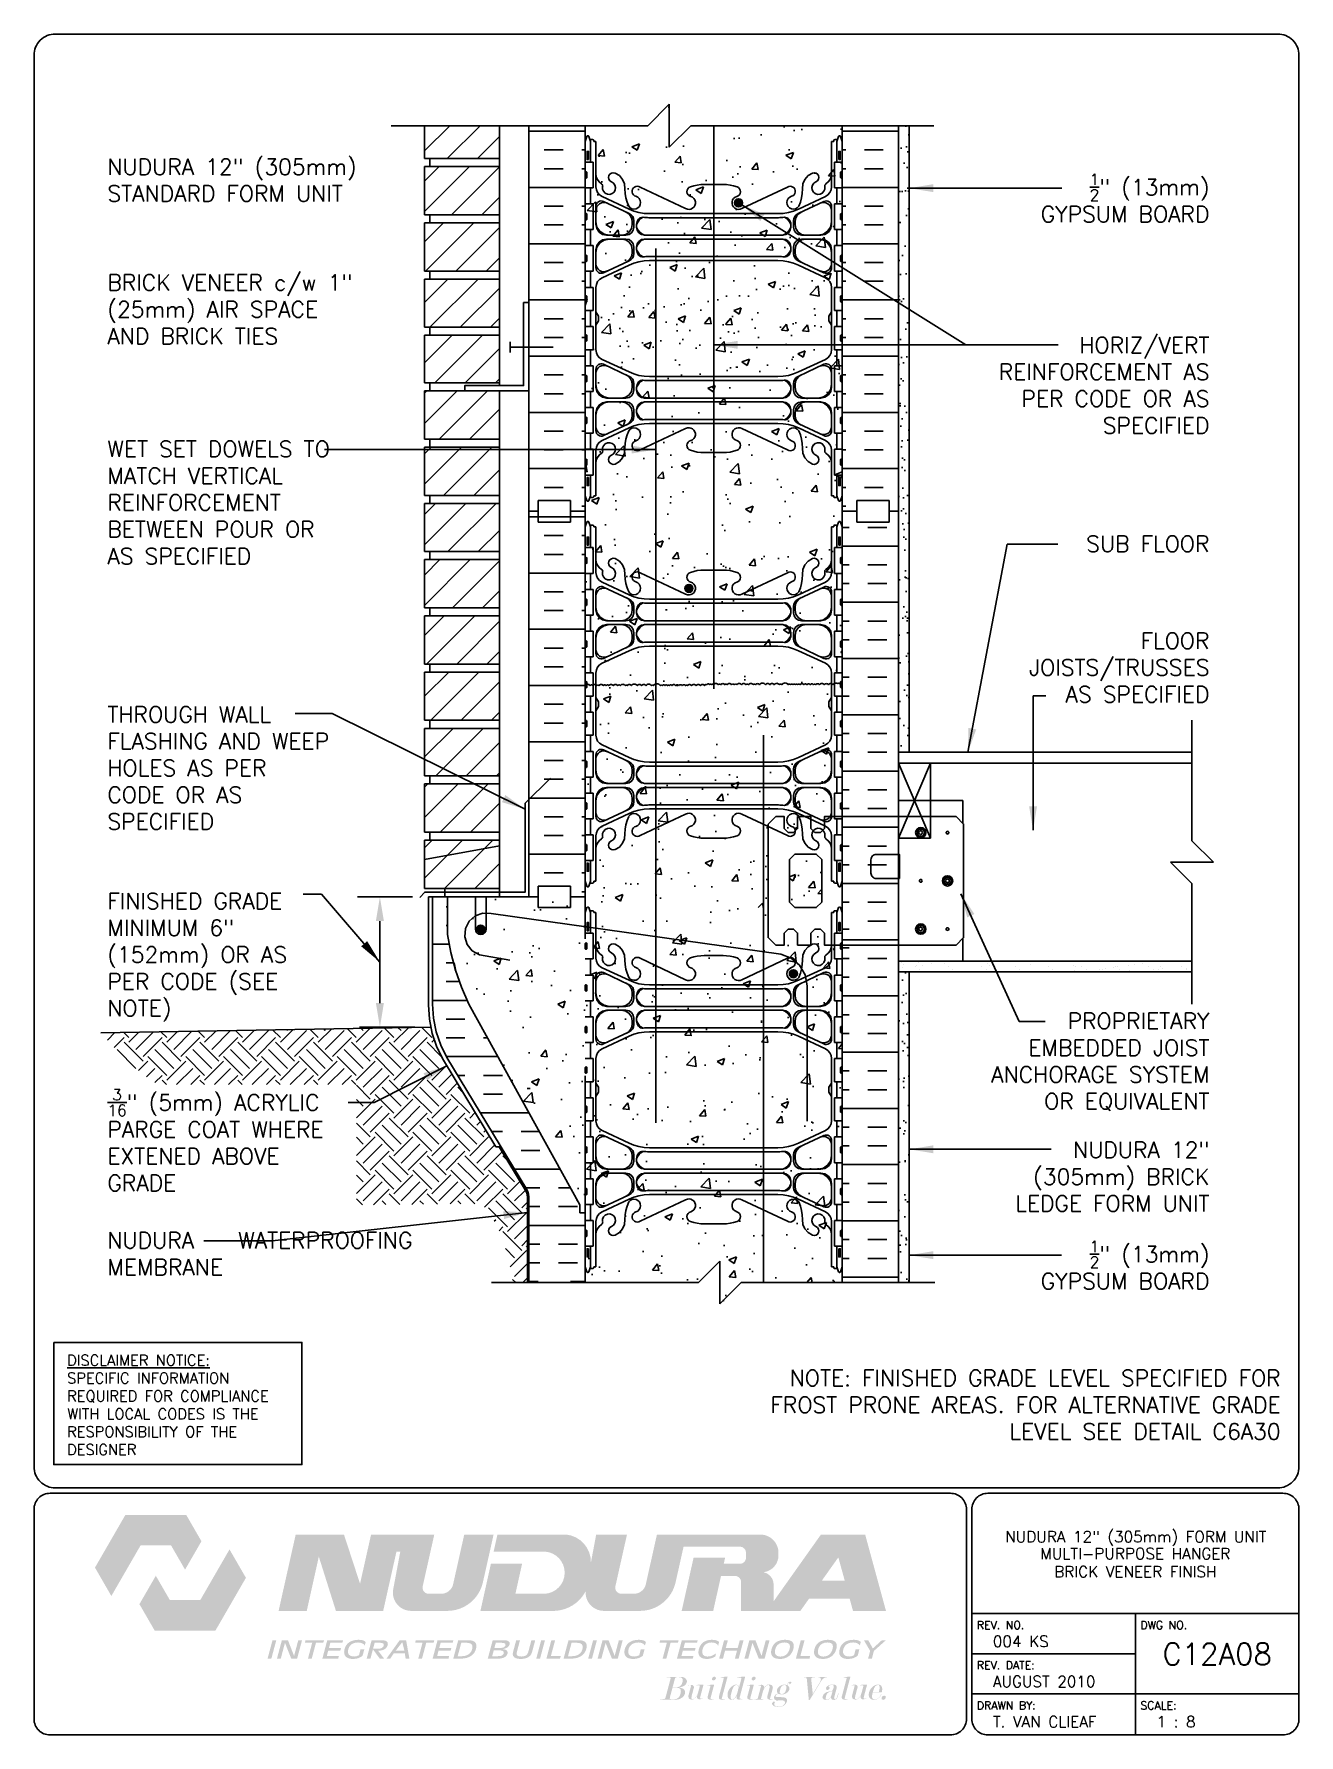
# Paper-space layout 'C12A08' of a CAD drawing. Header units: inches. Extents: x 0.42 to 7.8, y 0.49 to 10.41.
# The model-space entities are those that its viewports show. They can reach past a viewport. Long polylines and large blocks are cut down to what shows.
import ezdxf
from ezdxf.enums import TextEntityAlignment as Align

# ---------------------------------------------------------------- set-up
doc = ezdxf.new("R2010")
doc.units = ezdxf.units.IN
doc.header["$LTSCALE"] = 0.5
doc.header["$MEASUREMENT"] = 0
for name, pattern in [('DASHED2', [0.375, 0.25, -0.125]), ('DASHEDX2', [1.5, 1, -0.5]), ('HIDDEN2', [0.1875, 0.125, -0.0625])]:
    doc.linetypes.add(name, pattern=pattern)
for name, color, linetype in [('HATCH', 12, 'Continuous'), ('Hidden2', 12, 'HIDDEN2'), ('line25', 2, 'Continuous'), ('LINE3', 3, 'Continuous'), ('LINE50', 5, 'Continuous'), ('LINE9', 9, 'Continuous'), ('LOGO', 7, 'Continuous'), ('TBK_LINE65', 3, 'Continuous'), ('TBK_TEXT', 4, 'Continuous'), ('TEXT', 4, 'Continuous'), ('Web_Edge', 9, 'Continuous')]:
    doc.layers.add(name, color=color, linetype=linetype)
doc.styles.add('DIM', font='romans.shx', dxfattribs={"width": 0.7})
doc.styles.add('ROMANS', font='romans.shx', dxfattribs={"height": 1.125})
doc.dimstyles.new('ext_12', dxfattribs={"dimscale": 12, "dimtxt": 0.09375, "dimasz": 0.09375, "dimexe": 0.09375, "dimexo": 0.0625, "dimgap": 0.0625, "dimtad": 1, "dimdec": 1, "dimzin": 3, "dimdsep": 46, "dimlunit": 4, "dimtxsty": 'DIM', "dimcen": 0.09, "dimdle": 0.09375, "dimclrt": 4, "dimadec": 0, "dimazin": 0, "dimtfac": 1, "dimtdec": 1, "dimtmove": 2, "dimatfit": 3, "dimfxl": 0, "dimfrac": 2, "dimtolj": 1, "dimtzin": 0, "dimarcsym": 0})
pattern_1 = [(50, (16.4814, -17.3), (3.5863, -0.31376), [0.375, -4.125]), (355, (16.4814, -17.3), (-0.69376, 3.76096), [0.3, -3.3]), (100.4514, (16.7803, -17.326), (2.89255, 3.4472), [0.3187, -3.50571]), (46.1842, (16.4814, -16.3), (5.3362, -0.8276), [0.5625, -6.1875]), (96.6356, (16.926, -16.369), (4.67331, 4.87059), [0.47805, -5.25856]), (351.1842, (16.4814, -16.3), (4.67331, 4.8706), [0.45, -4.95]), (21, (16.9814, -16.55), (2.984535, -2.013094), [0.375, -4.125]), (326, (16.9814, -16.55), (1.21658, 3.62575), [0.3, -3.3]), (71.4514, (17.23, -16.7176), (4.20111, 1.61265), [0.3187, -3.50571]), (37.5, (16.4814, -17.2999), (0.060799, 1.664469), [0, -3.26, 0, -3.35, 0, -3.3125]), (7.5, (16.4814, -17.2999), (1.315348, 1.972059), [0, -1.91, 0, -3.185, 0, -1.2625]), (327.5, (15.3664, -17.2999), (2.669112, -0.112774), [0, -1.25, 0, -3.9, 0, -5.175]), (317.5, (14.8664, -17.2999), (2.91593, 0.500525), [0, -1.625, 0, -2.59, 0, -3.675])]
pattern_2 = [(50, (18.7835, -10.7414), (3.5863, -0.31376), [0.375, -4.125]), (355, (18.7835, -10.7414), (-0.69376, 3.76096), [0.3, -3.3]), (100.4514, (19.0824, -10.7676), (2.89255, 3.4472), [0.3187, -3.50571]), (46.1842, (18.7835, -9.7414), (5.3362, -0.8276), [0.5625, -6.1875]), (96.6356, (19.228, -9.8104), (4.67331, 4.87059), [0.47805, -5.25856]), (351.1842, (18.7835, -9.7414), (4.67331, 4.8706), [0.45, -4.95]), (21, (19.2835, -9.9914), (2.984535, -2.013094), [0.375, -4.125]), (326, (19.2835, -9.9914), (1.21658, 3.62575), [0.3, -3.3]), (71.4514, (19.5322, -10.1592), (4.20111, 1.61265), [0.3187, -3.50571]), (37.5, (18.7835, -10.7414), (0.060799, 1.664469), [0, -3.26, 0, -3.35, 0, -3.3125]), (7.5, (18.7835, -10.7414), (1.315348, 1.972059), [0, -1.91, 0, -3.185, 0, -1.2625]), (327.5, (17.6685, -10.7414), (2.669112, -0.112774), [0, -1.25, 0, -3.9, 0, -5.175]), (317.5, (17.1685, -10.7414), (2.91593, 0.500525), [0, -1.625, 0, -2.59, 0, -3.675])]
pattern_3 = [(37.5, (158.88646, -54.21265), (-0.031497, 0.963412), [0, -0.76, 0, -0.85, 0, -0.8125]), (7.5, (158.8865, -54.2126), (0.884888, 1.411073), [0, -0.41, 0, -0.685, 0, -0.2625]), (327.5, (158.27146, -54.21265), (1.557071, 0.00283), [0, -0.25, 0, -0.9, 0, -1.175]), (317.5, (158.2715, -54.2126), (1.503063, 0.438838), [0, -0.125, 0, -0.59, 0, -0.675])]
pattern_4 = [(50, (77.105, 8.1022), (3.5863, -0.31376), [0.375, -4.125]), (355, (77.105, 8.1022), (-0.69376, 3.76096), [0.3, -3.3]), (100.4514, (77.404, 8.076), (2.89255, 3.4472), [0.3187, -3.50571]), (46.184, (77.105, 9.1022), (5.3362, -0.8276), [0.5625, -6.1875]), (96.6356, (77.55, 9.0333), (4.67331, 4.8706), [0.47805, -5.25856]), (351.184, (77.105, 9.102), (4.6733, 4.8706), [0.45, -4.95]), (21, (77.605, 8.8522), (2.984535, -2.013094), [0.375, -4.125]), (326, (77.605, 8.8522), (1.21658, 3.62575), [0.3, -3.3]), (71.4514, (77.854, 8.6845), (4.20111, 1.61265), [0.3187, -3.50571]), (37.5, (77.1051, 8.1022), (0.0608, 1.66447), [0, -3.26, 0, -3.35, 0, -3.3125]), (7.5, (77.1051, 8.1022), (1.315348, 1.97206), [0, -1.91, 0, -3.185, 0, -1.2625]), (327.5, (75.9901, 8.1022), (2.669112, -0.112774), [0, -1.25, 0, -3.9, 0, -5.175]), (317.5, (75.4901, 8.1022), (2.91593, 0.500525), [0, -1.625, 0, -2.59, 0, -3.675])]

psp = doc.layouts.new('C12A08')

# ---------------------------------------------------------------- texts
at = {"layer": 'TBK_TEXT', "color": 7, "style": 'ROMANS'}
for s, p in [('REV. NO.', (5.9215, 1.107)), ('DWG NO.', (6.876, 1.107)), ('REV. DATE:', (5.9215, 0.8726)), ('DRAWN BY:', (5.9215, 0.6382)), ('SCALE:', (6.876, 0.6382))]:
    psp.add_text(s, height=0.04688, dxfattribs=at).set_placement(p)
at = {"layer": 'TEXT', "insert": (0.6134, 2.7065), "char_height": 0.0625, "width": 1.41371, "attachment_point": 1, "style": 'ROMANS'}
psp.add_mtext('{\\Fromans.shx|c1;\\LDISCLAIMER NOTICE:\\l\\PSPECIFIC INFORMATION REQUIRED FOR COMPLIANCE WITH LOCAL CODES IS THE RESPONSIBILITY OF THE DESIGNER}', dxfattribs=at)

msp = doc.modelspace()

# ---------------------------------------------------------------- texts
at = {"layer": 'TEXT', "char_height": 0.75, "style": 'ROMANS'}
for s, insert, width, attachment_point in [('NUDURA 12" (305mm) STANDARD FORM UNIT', (144.384, 10.12), 12.97616, 4), ('\\A1;{\\H0.7x;\\S1/2;}" (13mm) GYPSUM BOARD', (195.831, 9.291), 9.97998, 6), ('BRICK VENEER c/w 1" (25mm) AIR SPACE AND BRICK TIES', (144.384, 4.09), 12.97616, 4), ('HORIZ/VERT REINFORCEMENT AS PER CODE OR AS SPECIFIED', (195.831, 0.547), 11.43486, 6), ('WET SET DOWELS TO MATCH VERTICAL\\PREINFORCEMENT BETWEEN POUR OR AS SPECIFIED', (144.384, -4.926), 11.43486, 4), ('\\A1;{\\H1x;SUB FLOOR}', (195.831, -6.857), 11.43486, 6), ('\\A1;FLOOR JOISTS/TRUSSES \\PAS SPECIFIED', (195.831, -12.629), 11.43486, 6), ('THROUGH WALL FLASHING AND WEEP HOLES AS PER CODE OR AS SPECIFIED', (144.384, -17.318), 11.43486, 4), ('FINISHED GRADE MINIMUM 6" (152mm) OR AS PER CODE (SEE NOTE)', (144.384, -26.155), 10.75183, 4), ('\\A1;PROPRIETARY EMBEDDED JOIST ANCHORAGE SYSTEM OR EQUIVALENT', (195.831, -31.038), 11.43486, 6), ('\\A1;{\\H0.7x;\\S3/16;}" (5mm) ACRYLIC PARGE COAT WHERE EXTENED ABOVE GRADE', (144.384, -34.685), 11.43486, 4), ('\\A1;NUDURA 12" (305mm) BRICK LEDGE FORM UNIT', (195.831, -36.399), 11.10064, 6), ('NUDURA    WATERPROOFING MEMBRANE ', (144.384, -39.992), 16.25496, 4), ('\\A1;{\\H0.7x;\\S1/2;}" (13mm) GYPSUM BOARD', (195.831, -40.52), 8.71502, 6), ('\\A1;NOTE: FINISHED GRADE LEVEL SPECIFIED FOR FROST PRONE AREAS. FOR ALTERNATIVE GRADE LEVEL SEE DETAIL C6A30', (199.155, -47.046), 27.2137, 6)]:
    msp.add_mtext(s, dxfattribs=dict(at, insert=insert, width=width, attachment_point=attachment_point))

# ---------------------------------------------------------------- blocks, each defined once
blk = doc.blocks.new('TITLEBLOCK-Tag')
at = {"style": 'ROMANS'}
for tag, height, p in [('TITLE_LINE_1', 0.0625, (0.927, -0.1328)), ('TITLE_LINE_2', 0.0625, (0.9294, -0.2258)), ('CENTRE-LINE-3', 0.0625, (0.927, -0.3246)), ('TITLE_LINE_4', 0.0625, (0.927, -0.4299)), ('TITLE_LINE_5', 0.0625, (0.927, -0.526)), ('DWG', 0.125, (1.4043, -0.9102))]:
    blk.add_attdef(tag, text='', height=height, dxfattribs=at).set_placement(p, align=Align.MIDDLE_CENTER)
for tag, p in [('LATEST_REVISION', (0.0954, -0.8366)), ('REVISION_DATE', (0.0954, -1.071)), ('DRAWN_BY', (0.0954, -1.3053)), ('SCALE', (1.0499, -1.3053))]:
    blk.add_attdef(tag, text='', height=0.0469, dxfattribs=at).set_placement(p, align=Align.MIDDLE_LEFT)

# ---------------------------------------------------------------- hatches: boundary and pattern name
at = {"layer": 'HATCH'}
h = msp.add_hatch(dxfattribs=at)
h.set_pattern_fill('AR-CONC', color=256, scale=0.5, style=0)
edge = h.paths.add_edge_path()
edge.add_line((178.688, 12.662), (171.614, 12.662))
edge.add_line((171.614, 12.662), (170.614, 11.662))
edge.add_line((170.614, 11.662), (170.614, 12.662))
edge.add_line((170.614, 12.662), (170.614, 13.662))
edge.add_line((170.614, 13.662), (169.614, 12.662))
edge.add_line((169.614, 12.662), (166.688, 12.662))
edge.add_line((166.688, 12.662), (166.688, -5.338))
edge.add_line((166.688, -5.338), (166.688, -13.472))
edge.add_spline(control_points=[(166.688, -13.472), (166.813, -13.537), (167.011, -13.638), (167.268, -13.352), (167.62, -13.646), (167.988, -13.374), (168.241, -13.646), (168.5, -13.452), (168.748, -13.663), (168.947, -13.523), (169.129, -13.507), (169.218, -13.63), (169.356, -13.668), (169.459, -13.543), (169.587, -13.494), (169.705, -13.458), (169.766, -13.482), (169.8, -13.525), (169.816, -13.58), (169.887, -13.606), (169.983, -13.63), (170.133, -13.638), (170.256, -13.563), (170.365, -13.555), (170.434, -13.543), (170.515, -13.559), (170.611, -13.605), (170.696, -13.643), (170.787, -13.649), (170.821, -13.558), (170.924, -13.541), (170.991, -13.48), (171.071, -13.488), (171.161, -13.485), (171.265, -13.489), (171.346, -13.527), (171.463, -13.59), (171.628, -13.604), (171.781, -13.536), (171.913, -13.461), (172.05, -13.443), (172.174, -13.437), (172.264, -13.464), (172.316, -13.55), (172.424, -13.616), (172.549, -13.661), (172.645, -13.633), (172.688, -13.621)], knot_values=[0, 0, 0, 0, 0.36882, 0.580962, 0.956064, 1.413946, 1.635694, 1.852394, 2.204033, 2.360582, 2.542219, 2.677797, 2.79395, 2.907785, 3.117226, 3.20968, 3.262351, 3.303115, 3.370216, 3.421138, 3.515057, 3.674522, 3.85319, 3.927977, 3.999794, 4.060692, 4.173001, 4.317056, 4.339836, 4.436406, 4.53825, 4.640095, 4.685656, 4.773056, 4.912503, 4.988734, 5.039656, 5.313971, 5.43662, 5.538465, 5.77077, 5.839112, 5.911139, 6.039898, 6.121993, 6.287819, 6.41746, 6.41746, 6.41746, 6.41746], degree=3, periodic=0)
edge.add_spline(control_points=[(172.688, -13.621), (172.73, -13.633), (172.827, -13.661), (172.952, -13.616), (173.06, -13.55), (173.111, -13.464), (173.201, -13.437), (173.325, -13.443), (173.462, -13.461), (173.595, -13.536), (173.748, -13.604), (173.912, -13.59), (174.03, -13.527), (174.111, -13.489), (174.215, -13.485), (174.304, -13.488), (174.385, -13.48), (174.452, -13.541), (174.555, -13.558), (174.588, -13.649), (174.648, -13.645), (174.672, -13.64), (174.688, -13.635)], knot_values=[4.266465, 4.266465, 4.266465, 4.266465, 4.396107, 4.561933, 4.644027, 4.772786, 4.844813, 4.913156, 5.14546, 5.247305, 5.369955, 5.644269, 5.695191, 5.771422, 5.91087, 5.998269, 6.043831, 6.145675, 6.24752, 6.344089, 6.36687, 6.41746, 6.41746, 6.41746, 6.41746], degree=3, periodic=0)
edge.add_spline(control_points=[(174.688, -13.635), (174.704, -13.64), (174.728, -13.645), (174.787, -13.649), (174.821, -13.558), (174.924, -13.541), (174.991, -13.48), (175.071, -13.488), (175.161, -13.485), (175.265, -13.489), (175.346, -13.527), (175.463, -13.59), (175.628, -13.604), (175.781, -13.536), (175.913, -13.461), (176.05, -13.443), (176.174, -13.437), (176.264, -13.464), (176.316, -13.55), (176.424, -13.616), (176.549, -13.661), (176.645, -13.633), (176.688, -13.621)], knot_values=[4.266465, 4.266465, 4.266465, 4.266465, 4.317056, 4.339836, 4.436406, 4.53825, 4.640095, 4.685656, 4.773056, 4.912503, 4.988734, 5.039656, 5.313971, 5.43662, 5.538465, 5.77077, 5.839112, 5.911139, 6.039898, 6.121993, 6.287819, 6.41746, 6.41746, 6.41746, 6.41746], degree=3, periodic=0)
edge.add_spline(control_points=[(176.688, -13.621), (176.73, -13.633), (176.827, -13.661), (176.952, -13.616), (177.06, -13.55), (177.111, -13.464), (177.201, -13.437), (177.325, -13.443), (177.462, -13.461), (177.595, -13.536), (177.748, -13.604), (177.912, -13.59), (178.03, -13.527), (178.111, -13.489), (178.215, -13.485), (178.304, -13.488), (178.385, -13.48), (178.452, -13.541), (178.555, -13.558), (178.588, -13.649), (178.648, -13.645), (178.672, -13.64), (178.688, -13.635)], knot_values=[4.266465, 4.266465, 4.266465, 4.266465, 4.396107, 4.561933, 4.644027, 4.772786, 4.844813, 4.913156, 5.14546, 5.247305, 5.369955, 5.644269, 5.695191, 5.771422, 5.91087, 5.998269, 6.043831, 6.145675, 6.24752, 6.344089, 6.36687, 6.41746, 6.41746, 6.41746, 6.41746], degree=3, periodic=0)
edge.add_line((178.688, -13.635), (178.688, -5.338))
edge.add_line((178.688, -5.338), (178.688, 12.662))
h = msp.add_hatch(dxfattribs=at)
h.set_pattern_fill('INSUL', color=256, scale=7, style=0)
h.set_pattern_definition([(0, (-2759.4737, -402.3474), (0, 2.625), []), (0, (-2759.4737, -401.4724), (0, 2.625), [0.875, -0.875]), (0, (-2759.4737, -400.5974), (0, 2.625), [0.875, -0.875])])
h.paths.add_polyline_path([(164.063, -5.338), (164.5, -5.338), (164.5, -4.838), (166, -4.838), (166, -5.338), (166.688, -5.338), (166.688, 12.662), (166, 12.662), (166, 13.162), (164.5, 13.162), (164.5, 12.662), (164.063, 12.662)])
h = msp.add_hatch(dxfattribs=at)
h.set_pattern_fill('INSUL', color=256, scale=7, style=0)
h.set_pattern_definition([(180, (3104.8494, -402.3474), (0, 2.625), []), (180, (3104.8494, -401.4724), (0, 2.625), [0.875, -0.875]), (180, (3104.8494, -400.5974), (0, 2.625), [0.875, -0.875])])
h.paths.add_polyline_path([(181.313, -5.338), (180.875, -5.338), (180.875, -4.838), (179.375, -4.838), (179.375, -5.338), (178.688, -5.338), (178.688, 12.662), (179.375, 12.662), (179.375, 13.162), (180.875, 13.162), (180.875, 12.662), (181.313, 12.662)])
h = msp.add_hatch(dxfattribs=at)
h.set_pattern_fill('ANSI31', color=256, scale=8, style=0)
h.set_pattern_definition([(45, (152.8865, -54.2126), (-0.707107, 0.707107), [])])
h.paths.add_polyline_path([(162.688, -20.688), (159.188, -20.688), (159.188, -22.938), (162.688, -22.938)])
h.paths.add_polyline_path([(162.688, -18.063), (159.188, -18.063), (159.188, -20.313), (162.688, -20.313)])
h.paths.add_polyline_path([(162.688, -15.468), (159.188, -15.468), (159.188, -17.688), (162.688, -17.688)])
h.paths.add_polyline_path([(162.688, -12.843), (159.188, -12.843), (159.188, -15.093), (162.688, -15.093)])
h.paths.add_polyline_path([(162.688, -10.243), (161.063, -10.243), (161.063, -10.218), (159.188, -10.218), (159.188, -12.468), (162.688, -12.468)])
h.paths.add_polyline_path([(162.688, -7.593), (159.188, -7.593), (159.188, -9.843), (162.688, -9.843)])
h.paths.add_polyline_path([(162.688, -4.968), (159.188, -4.968), (159.188, -7.218), (162.688, -7.218)])
h.paths.add_polyline_path([(162.688, -2.343), (159.188, -2.343), (159.188, -4.593), (162.688, -4.593)])
h.paths.add_polyline_path([(162.688, 0.257), (161.063, 0.257), (161.063, 0.282), (159.188, 0.282), (159.188, -1.968), (162.688, -1.968)])
h.paths.add_polyline_path([(162.688, 2.878), (159.188, 2.878), (159.188, 0.657), (162.688, 0.657)])
h.paths.add_polyline_path([(162.688, 5.503), (159.188, 5.503), (159.188, 3.253), (162.688, 3.253)])
h.paths.add_polyline_path([(162.688, 8.128), (159.188, 8.128), (159.188, 5.878), (162.688, 5.878)])
h.paths.add_polyline_path([(162.688, 10.728), (161.063, 10.728), (161.063, 10.753), (159.188, 10.753), (159.188, 8.503), (162.688, 8.503)])
h.paths.add_polyline_path([(162.688, 12.662), (159.188, 12.662), (159.188, 11.128), (162.688, 11.128)])
h = msp.add_hatch(dxfattribs=at)
h.set_pattern_fill('AR-SAND', color=256, scale=0.5, style=0)
h.set_pattern_definition(pattern_3)
h.paths.add_polyline_path([(181.813, 12.662), (181.313, 12.662), (181.313, -5.338), (181.3, -16.588), (181.813, -16.588)])
h = msp.add_hatch(dxfattribs=at)
h.set_pattern_fill('AR-CONC', color=256, scale=0.5, style=0)
h.set_pattern_definition(pattern_4)
h.paths.add_polyline_path([(172.688, 6.369), (169.688, 6.369, 0.109869), (168.734, 6.157), (167.476, 5.568, 0.291097), (167.188, 5.115), (167.188, 3.975), (167.308, 3.775), (167.308, 3.662), (167.308, 3.55), (167.188, 3.35), (167.188, 2.209, 0.291097), (167.476, 1.756), (168.734, 1.167, 0.109869), (169.688, 0.955), (172.688, 0.955)])
h = msp.add_hatch(dxfattribs=at)
h.set_pattern_fill('AR-CONC', color=256, scale=0.5, style=0)
h.set_pattern_definition(pattern_4)
h.paths.add_polyline_path([(173.29, 6.369), (172.688, 6.369), (172.688, 0.955), (173.29, 0.955)])
h = msp.add_hatch(dxfattribs=at)
h.set_pattern_fill('AR-CONC', color=256, scale=0.5, style=0)
h.set_pattern_definition(pattern_4)
h.paths.add_polyline_path([(178.188, 3.975), (178.188, 5.115, 0.291097), (177.9, 5.568), (176.642, 6.157, 0.109869), (175.688, 6.369), (173.29, 6.369), (173.29, 0.955), (175.688, 0.955, 0.109869), (176.642, 1.167), (177.9, 1.756, 0.291097), (178.188, 2.209), (178.188, 3.35), (178.068, 3.55), (178.068, 3.662), (178.068, 3.775)])
h = msp.add_hatch(dxfattribs=at)
h.set_pattern_fill('INSUL', color=256, scale=7, style=0)
h.set_pattern_definition([(0, (-2759.4737, -420.3474), (0, 2.625), []), (0, (-2759.4737, -419.4724), (0, 2.625), [0.875, -0.875]), (0, (-2759.4737, -418.5974), (0, 2.625), [0.875, -0.875])])
h.paths.add_polyline_path([(164.063, -23.338), (164.5, -23.338), (164.5, -22.838), (166, -22.838), (166, -23.338), (166.688, -23.338), (166.688, -5.338), (166, -5.338), (166, -4.838), (164.5, -4.838), (164.5, -5.338), (164.063, -5.338)])
h = msp.add_hatch(dxfattribs=at)
h.set_pattern_fill('INSUL', color=256, scale=7, style=0)
h.set_pattern_definition([(0, (158.8865, -54.2126), (0, 2.625), []), (0, (158.8865, -53.3376), (0, 2.625), [0.875, -0.875]), (0, (158.8865, -52.4626), (0, 2.625), [0.875, -0.875])])
h.paths.add_polyline_path([(181.313, -26.338), (181.313, -25.588), (178.688, -25.588), (178.688, -41.338), (181.313, -41.338)])
h.paths.add_polyline_path([(181.313, -5.338), (180.875, -5.338), (180.875, -5.838), (179.375, -5.838), (179.375, -5.338), (178.688, -5.338), (178.688, -19.588), (181.313, -19.588), (181.313, -17.088)])
h = msp.add_hatch(dxfattribs=at)
h.set_pattern_fill('AR-CONC', color=256, scale=0.5, style=0)
edge = h.paths.add_edge_path()
edge.add_line((178.323, -26.983), (178.688, -26.983))
edge.add_line((178.688, -26.983), (178.688, -26.233))
edge.add_line((178.688, -26.233), (178.323, -26.233))
edge.add_line((178.323, -26.233), (178.323, -25.588))
edge.add_line((178.323, -25.588), (177.853, -25.588))
edge.add_line((177.853, -25.588), (177.853, -25.025))
edge.add_line((177.853, -25.025), (177.665, -24.838))
edge.add_line((177.665, -24.838), (177.415, -24.838))
edge.add_line((177.415, -24.838), (177.228, -25.025))
edge.add_line((177.228, -25.025), (177.228, -25.588))
edge.add_line((177.228, -25.588), (176.603, -25.588))
edge.add_line((176.603, -25.588), (176.603, -25.025))
edge.add_line((176.603, -25.025), (176.415, -24.838))
edge.add_line((176.415, -24.838), (176.165, -24.838))
edge.add_line((176.165, -24.838), (175.978, -25.025))
edge.add_line((175.978, -25.025), (175.978, -25.588))
edge.add_line((175.978, -25.588), (175.581, -25.588))
edge.add_line((175.581, -25.588), (175.228, -25.234))
edge.add_line((175.228, -25.234), (175.228, -19.941))
edge.add_line((175.228, -19.941), (175.581, -19.588))
edge.add_line((175.581, -19.588), (175.978, -19.588))
edge.add_line((175.978, -19.588), (175.978, -20.15))
edge.add_line((175.978, -20.15), (176.165, -20.338))
edge.add_line((176.165, -20.338), (176.415, -20.338))
edge.add_line((176.415, -20.338), (176.603, -20.15))
edge.add_line((176.603, -20.15), (176.603, -19.588))
edge.add_line((176.603, -19.588), (177.228, -19.588))
edge.add_line((177.228, -19.588), (177.228, -20.15))
edge.add_line((177.228, -20.15), (177.415, -20.338))
edge.add_line((177.415, -20.338), (177.665, -20.338))
edge.add_line((177.665, -20.338), (177.853, -20.15))
edge.add_line((177.853, -20.15), (177.853, -19.588))
edge.add_line((177.853, -19.588), (178.323, -19.588))
edge.add_line((178.323, -19.588), (178.323, -18.493))
edge.add_line((178.323, -18.493), (178.688, -18.493))
edge.add_line((178.688, -18.493), (178.688, -17.743))
edge.add_line((178.688, -17.743), (178.323, -17.743))
edge.add_line((178.323, -17.743), (178.323, -16.543))
edge.add_line((178.323, -16.543), (178.688, -16.543))
edge.add_line((178.688, -16.543), (178.688, -15.793))
edge.add_line((178.688, -15.793), (178.323, -15.793))
edge.add_line((178.323, -15.793), (178.323, -14.713))
edge.add_line((178.323, -14.713), (178.688, -14.713))
edge.add_line((178.688, -14.713), (178.688, -13.963))
edge.add_line((178.688, -13.963), (178.323, -13.963))
edge.add_line((178.323, -13.963), (178.323, -13.486))
edge.add_spline(control_points=[(178.323, -13.486), (178.322, -13.486), (178.291, -13.488), (178.215, -13.485), (178.111, -13.489), (178.03, -13.527), (177.912, -13.59), (177.748, -13.604), (177.595, -13.536), (177.462, -13.461), (177.325, -13.443), (177.201, -13.437), (177.111, -13.464), (177.06, -13.55), (176.952, -13.616), (176.827, -13.661), (176.73, -13.633), (176.688, -13.621)], knot_values=[4.681642, 4.681642, 4.681642, 4.681642, 4.685656, 4.773056, 4.912503, 4.988734, 5.039656, 5.313971, 5.43662, 5.538465, 5.77077, 5.839112, 5.911139, 6.039898, 6.121993, 6.287819, 6.41746, 6.41746, 6.41746, 6.41746], degree=3, periodic=0)
edge.add_spline(control_points=[(176.688, -13.621), (176.645, -13.633), (176.549, -13.661), (176.424, -13.616), (176.316, -13.55), (176.264, -13.464), (176.174, -13.437), (176.05, -13.443), (175.913, -13.461), (175.781, -13.536), (175.628, -13.604), (175.463, -13.59), (175.346, -13.527), (175.265, -13.489), (175.161, -13.485), (175.071, -13.488), (174.991, -13.48), (174.924, -13.541), (174.821, -13.558), (174.787, -13.649), (174.728, -13.645), (174.704, -13.64), (174.688, -13.635)], knot_values=[4.266465, 4.266465, 4.266465, 4.266465, 4.396107, 4.561933, 4.644027, 4.772786, 4.844813, 4.913156, 5.14546, 5.247305, 5.369955, 5.644269, 5.695191, 5.771422, 5.91087, 5.998269, 6.043831, 6.145675, 6.24752, 6.344089, 6.36687, 6.41746, 6.41746, 6.41746, 6.41746], degree=3, periodic=0)
edge.add_spline(control_points=[(174.688, -13.635), (174.672, -13.64), (174.648, -13.645), (174.588, -13.649), (174.555, -13.558), (174.452, -13.541), (174.385, -13.48), (174.304, -13.488), (174.215, -13.485), (174.111, -13.489), (174.03, -13.527), (173.912, -13.59), (173.748, -13.604), (173.595, -13.536), (173.462, -13.461), (173.325, -13.443), (173.201, -13.437), (173.111, -13.464), (173.06, -13.55), (172.952, -13.616), (172.827, -13.661), (172.73, -13.633), (172.688, -13.621)], knot_values=[4.266465, 4.266465, 4.266465, 4.266465, 4.317056, 4.339836, 4.436406, 4.53825, 4.640095, 4.685656, 4.773056, 4.912503, 4.988734, 5.039656, 5.313971, 5.43662, 5.538465, 5.77077, 5.839112, 5.911139, 6.039898, 6.121993, 6.287819, 6.41746, 6.41746, 6.41746, 6.41746], degree=3, periodic=0)
edge.add_spline(control_points=[(172.688, -13.621), (172.645, -13.633), (172.549, -13.661), (172.424, -13.616), (172.316, -13.55), (172.264, -13.464), (172.174, -13.437), (172.05, -13.443), (171.913, -13.461), (171.781, -13.536), (171.628, -13.604), (171.463, -13.59), (171.346, -13.527), (171.265, -13.489), (171.161, -13.485), (171.071, -13.488), (170.991, -13.48), (170.924, -13.541), (170.821, -13.558), (170.787, -13.649), (170.696, -13.643), (170.611, -13.605), (170.515, -13.559), (170.434, -13.543), (170.365, -13.555), (170.256, -13.563), (170.133, -13.638), (169.983, -13.63), (169.887, -13.606), (169.816, -13.58), (169.8, -13.525), (169.766, -13.482), (169.705, -13.458), (169.587, -13.494), (169.459, -13.543), (169.356, -13.668), (169.218, -13.63), (169.129, -13.507), (168.947, -13.523), (168.748, -13.663), (168.5, -13.452), (168.241, -13.646), (167.988, -13.374), (167.62, -13.646), (167.27, -13.353), (167.113, -13.524), (167.053, -13.552)], knot_values=[0.374882, 0.374882, 0.374882, 0.374882, 0.504524, 0.67035, 0.752445, 0.881203, 0.953231, 1.021573, 1.253878, 1.355722, 1.478372, 1.752687, 1.803609, 1.87984, 2.019287, 2.106686, 2.152248, 2.254093, 2.355937, 2.452506, 2.475287, 2.619342, 2.731651, 2.792549, 2.864366, 2.939153, 3.11782, 3.277286, 3.371204, 3.422127, 3.489228, 3.529992, 3.582663, 3.675117, 3.884558, 3.998393, 4.114545, 4.250123, 4.43176, 4.58831, 4.939949, 5.156649, 5.378397, 5.836278, 6.211381, 6.41746, 6.41746, 6.41746, 6.41746], degree=3, periodic=0)
edge.add_line((167.053, -13.552), (167.053, -13.963))
edge.add_line((167.053, -13.963), (166.688, -13.963))
edge.add_line((166.688, -13.963), (166.688, -14.713))
edge.add_line((166.688, -14.713), (167.053, -14.713))
edge.add_line((167.053, -14.713), (167.053, -15.793))
edge.add_line((167.053, -15.793), (166.688, -15.793))
edge.add_line((166.688, -15.793), (166.688, -16.543))
edge.add_line((166.688, -16.543), (167.053, -16.543))
edge.add_line((167.053, -16.543), (167.053, -17.743))
edge.add_line((167.053, -17.743), (166.688, -17.743))
edge.add_line((166.688, -17.743), (166.688, -18.493))
edge.add_line((166.688, -18.493), (167.053, -18.493))
edge.add_line((167.053, -18.493), (167.053, -19.693))
edge.add_line((167.053, -19.693), (166.688, -19.693))
edge.add_line((166.688, -19.693), (166.688, -20.443))
edge.add_line((166.688, -20.443), (167.053, -20.443))
edge.add_line((167.053, -20.443), (167.053, -21.643))
edge.add_line((167.053, -21.643), (166.688, -21.643))
edge.add_line((166.688, -21.643), (166.688, -23.338))
edge.add_line((166.688, -23.338), (166.688, -25.033))
edge.add_line((166.688, -25.033), (167.053, -25.033))
edge.add_line((167.053, -25.033), (167.053, -26.233))
edge.add_line((167.053, -26.233), (166.688, -26.233))
edge.add_line((166.688, -26.233), (166.688, -26.983))
edge.add_line((166.688, -26.983), (167.053, -26.983))
edge.add_line((167.053, -26.983), (167.053, -28.183))
edge.add_line((167.053, -28.183), (166.688, -28.183))
edge.add_line((166.688, -28.183), (166.688, -28.933))
edge.add_line((166.688, -28.933), (167.053, -28.933))
edge.add_line((167.053, -28.933), (167.053, -30.133))
edge.add_line((167.053, -30.133), (166.688, -30.133))
edge.add_line((166.688, -30.133), (166.688, -30.883))
edge.add_line((166.688, -30.883), (167.053, -30.883))
edge.add_line((167.053, -30.883), (167.053, -31.963))
edge.add_line((167.053, -31.963), (166.688, -31.963))
edge.add_line((166.688, -31.963), (166.688, -32.713))
edge.add_line((166.688, -32.713), (167.053, -32.713))
edge.add_line((167.053, -32.713), (167.053, -33.793))
edge.add_line((167.053, -33.793), (166.688, -33.793))
edge.add_line((166.688, -33.793), (166.688, -34.543))
edge.add_line((166.688, -34.543), (167.053, -34.543))
edge.add_line((167.053, -34.543), (167.053, -35.743))
edge.add_line((167.053, -35.743), (166.688, -35.743))
edge.add_line((166.688, -35.743), (166.688, -36.493))
edge.add_line((166.688, -36.493), (167.053, -36.493))
edge.add_line((167.053, -36.493), (167.053, -37.693))
edge.add_line((167.053, -37.693), (166.688, -37.693))
edge.add_line((166.688, -37.693), (166.688, -38.088))
edge.add_line((166.688, -38.088), (166.688, -38.443))
edge.add_line((166.688, -38.443), (167.053, -38.443))
edge.add_line((167.053, -38.443), (167.053, -39.643))
edge.add_line((167.053, -39.643), (166.688, -39.643))
edge.add_line((166.688, -39.643), (166.688, -41.338))
edge.add_line((166.688, -41.338), (171.972, -41.338))
edge.add_line((171.972, -41.338), (172.972, -40.338))
edge.add_line((172.972, -40.338), (172.972, -41.338))
edge.add_line((172.972, -41.338), (172.972, -42.338))
edge.add_line((172.972, -42.338), (173.972, -41.338))
edge.add_line((173.972, -41.338), (178.688, -41.338))
edge.add_line((178.688, -41.338), (178.688, -39.643))
edge.add_line((178.688, -39.643), (178.323, -39.643))
edge.add_line((178.323, -39.643), (178.323, -38.443))
edge.add_line((178.323, -38.443), (178.688, -38.443))
edge.add_line((178.688, -38.443), (178.688, -37.693))
edge.add_line((178.688, -37.693), (178.323, -37.693))
edge.add_line((178.323, -37.693), (178.323, -36.493))
edge.add_line((178.323, -36.493), (178.688, -36.493))
edge.add_line((178.688, -36.493), (178.688, -35.743))
edge.add_line((178.688, -35.743), (178.323, -35.743))
edge.add_line((178.323, -35.743), (178.323, -34.543))
edge.add_line((178.323, -34.543), (178.688, -34.543))
edge.add_line((178.688, -34.543), (178.688, -33.793))
edge.add_line((178.688, -33.793), (178.323, -33.793))
edge.add_line((178.323, -33.793), (178.323, -32.713))
edge.add_line((178.323, -32.713), (178.688, -32.713))
edge.add_line((178.688, -32.713), (178.688, -31.963))
edge.add_line((178.688, -31.963), (178.323, -31.963))
edge.add_line((178.323, -31.963), (178.323, -30.883))
edge.add_line((178.323, -30.883), (178.688, -30.883))
edge.add_line((178.688, -30.883), (178.688, -30.133))
edge.add_line((178.688, -30.133), (178.323, -30.133))
edge.add_line((178.323, -30.133), (178.323, -28.933))
edge.add_line((178.323, -28.933), (178.688, -28.933))
edge.add_line((178.688, -28.933), (178.688, -28.183))
edge.add_line((178.688, -28.183), (178.323, -28.183))
edge.add_line((178.323, -28.183), (178.323, -26.983))
h = msp.add_hatch(dxfattribs=at)
h.set_pattern_fill('AR-CONC', color=256, scale=0.5, style=0)
h.set_pattern_definition(pattern_1)
h.paths.add_polyline_path([(174.99, -21.338), (174.478, -21.338), (174.228, -21.588), (174.228, -23.588), (174.478, -23.838), (174.99, -23.838)], flags=17)
h = msp.add_hatch(dxfattribs=at)
h.set_pattern_fill('AR-CONC', color=256, scale=0.5, style=0)
h.set_pattern_definition(pattern_1)
h.paths.add_polyline_path([(175.728, -21.588), (175.478, -21.338), (174.99, -21.338), (174.99, -23.838), (175.478, -23.838), (175.728, -23.588)], flags=17)
h = msp.add_hatch(dxfattribs=at)
h.set_pattern_fill('AR-CONC', color=256, scale=0.5, style=0)
h.set_pattern_definition(pattern_2)
h.paths.add_polyline_path([(177.005, -21.338), (176.478, -21.338), (176.228, -21.588), (176.228, -23.588), (176.478, -23.838), (177.005, -23.838)], flags=17)
h = msp.add_hatch(dxfattribs=at)
h.set_pattern_fill('AR-CONC', color=256, scale=0.5, style=0)
h.paths.add_polyline_path([(177.728, -21.588), (177.478, -21.338), (176.478, -21.338), (176.228, -21.588), (176.228, -23.588), (176.478, -23.838), (177.478, -23.838), (177.728, -23.588)], flags=17)
h = msp.add_hatch(dxfattribs=at)
h.set_pattern_fill('AR-CONC', color=256, scale=0.5, style=0)
h.set_pattern_definition(pattern_2)
h.paths.add_polyline_path([(177.728, -21.588), (177.478, -21.338), (177.005, -21.338), (177.005, -23.838), (177.478, -23.838), (177.728, -23.588)], flags=17)
h = msp.add_hatch(dxfattribs=at)
h.set_pattern_fill('INSUL', color=256, scale=7, style=0)
h.set_pattern_definition([(0, (-2835.803, -463.92), (0, 2.625), []), (0, (-2835.803, -463.045), (0, 2.625), [0.875, -0.875]), (0, (-2835.803, -462.17), (0, 2.625), [0.875, -0.875])])
h.paths.add_polyline_path([(161.263, -28.338, -0.079579), (160.263, -25.088), (160.263, -23.338), (159.563, -23.338), (159.563, -28.338, 0.131652), (160.233, -30.838), (163.971, -36.988, -0.10438), (164.063, -37.463), (164.063, -41.338), (164.5, -41.338), (164.5, -40.838), (166, -40.838), (166, -41.338), (166.688, -41.338), (166.688, -38.088), (166.438, -38.088), (166.438, -37.713)])
h = msp.add_hatch(dxfattribs=at)
h.set_pattern_fill('AR-CONC', color=256, scale=0.5, style=0)
h.set_pattern_definition([(50, (-2835.803, -463.92), (3.586301, -0.3137607), [0.375, -4.125]), (355, (-2835.803, -463.92), (-0.6937567, 3.7609607), [0.3, -3.3]), (100.4514, (-2835.504, -463.9463), (2.892547, 3.4471977), [0.318701, -3.5057106]), (46.1842, (-2835.803, -462.92), (5.336205, -0.827595), [0.5625, -6.1875]), (96.6356, (-2835.358, -462.989), (4.6733135, 4.870589), [0.478051, -5.258565]), (351.1842, (-2835.803, -462.92), (4.67331, 4.870593), [0.45, -4.95]), (21, (-2835.303, -463.17), (2.9845353, -2.0130945), [0.375, -4.125]), (326, (-2835.303, -463.17), (1.2165767, 3.6257502), [0.3, -3.3]), (71.4514, (-2835.0542, -463.338), (4.201113, 1.6126525), [0.318701, -3.5057106]), (37.5, (-2835.8029, -463.9201), (0.0607993, 1.66446927), [0, -3.26, 0, -3.35, 0, -3.3125]), (7.5, (-2835.803, -463.9201), (1.3153477, 1.9720586), [0, -1.91, 0, -3.185, 0, -1.2625]), (327.5, (-2836.9179, -463.9201), (2.6691122, -0.11277436), [0, -1.25, 0, -3.9, 0, -5.175]), (317.5, (-2837.418, -463.9201), (2.9159308, 0.500525), [0, -1.625, 0, -2.59, 0, -3.675])])
h.paths.add_polyline_path([(166.438, -37.713), (166.438, -38.088), (166.688, -38.088), (166.688, -23.338), (162.063, -23.338), (162.063, -24.838, -1), (161.563, -24.838), (161.563, -23.338), (160.263, -23.338), (160.263, -25.088, 0.079579), (161.263, -28.338)])
h = msp.add_hatch(dxfattribs=at)
h.set_pattern_fill('AR-SAND', color=256, scale=0.5, style=0)
h.set_pattern_definition(pattern_3)
h.paths.add_polyline_path([(181.813, -27.149), (181.719, -26.838), (181.313, -26.838), (181.313, -41.338), (181.813, -41.338)])
h = msp.add_hatch(dxfattribs=at)
h.set_pattern_fill('EARTH', color=256, scale=5, angle=45, style=0)
h.set_pattern_definition([(45, (77.1051, 8.1022), (1e-16, 1.767767), [1.25, -1.25]), (45, (76.7737, 8.4337), (1e-16, 1.767767), [1.25, -1.25]), (45, (76.4422, 8.7652), (1e-16, 1.767767), [1.25, -1.25]), (135, (76.4422, 8.9861), (-1.767767, 2e-16), [1.25, -1.25]), (135, (76.7737, 9.3176), (-1.767767, 2e-16), [1.25, -1.25]), (135, (77.1051, 9.649), (-1.767767, 2e-16), [1.25, -1.25])])
edge = h.paths.add_edge_path()
edge.add_line((156.006, -32.101), (156.006, -37.716))
edge.add_line((156.006, -37.716), (161.853, -37.655))
edge.add_line((161.853, -37.655), (161.909, -37.72))
edge.add_line((161.909, -37.72), (161.963, -37.786))
edge.add_line((161.963, -37.786), (162.017, -37.853))
edge.add_line((162.017, -37.853), (162.07, -37.92))
edge.add_line((162.07, -37.92), (162.121, -37.989))
edge.add_line((162.121, -37.989), (162.172, -38.058))
edge.add_line((162.172, -38.058), (162.221, -38.128))
edge.add_line((162.221, -38.128), (162.269, -38.198))
edge.add_line((162.269, -38.198), (162.316, -38.27))
edge.add_line((162.316, -38.27), (162.362, -38.342))
edge.add_line((162.362, -38.342), (162.406, -38.416))
edge.add_line((162.406, -38.416), (162.45, -38.49))
edge.add_line((162.45, -38.49), (162.492, -38.565))
edge.add_line((162.492, -38.565), (162.533, -38.641))
edge.add_line((162.533, -38.641), (162.573, -38.718))
edge.add_line((162.573, -38.718), (162.612, -38.796))
edge.add_line((162.612, -38.796), (162.649, -38.874))
edge.add_line((162.649, -38.874), (162.685, -38.954))
edge.add_line((162.685, -38.954), (162.72, -39.034))
edge.add_line((162.72, -39.034), (162.754, -39.115))
edge.add_line((162.754, -39.115), (162.786, -39.198))
edge.add_line((162.786, -39.198), (162.818, -39.281))
edge.add_line((162.818, -39.281), (162.848, -39.364))
edge.add_line((162.848, -39.364), (162.877, -39.449))
edge.add_line((162.877, -39.449), (162.905, -39.534))
edge.add_line((162.905, -39.534), (162.932, -39.62))
edge.add_line((162.932, -39.62), (162.959, -39.707))
edge.add_line((162.959, -39.707), (162.984, -39.794))
edge.add_line((162.984, -39.794), (163.009, -39.882))
edge.add_line((163.009, -39.882), (163.033, -39.97))
edge.add_line((163.033, -39.97), (163.056, -40.059))
edge.add_line((163.056, -40.059), (163.078, -40.148))
edge.add_line((163.078, -40.148), (163.1, -40.238))
edge.add_line((163.1, -40.238), (163.121, -40.328))
edge.add_line((163.121, -40.328), (163.142, -40.419))
edge.add_line((163.142, -40.419), (163.162, -40.51))
edge.add_line((163.162, -40.51), (163.182, -40.601))
edge.add_line((163.182, -40.601), (163.201, -40.692))
edge.add_line((163.201, -40.692), (163.22, -40.784))
edge.add_line((163.22, -40.784), (163.239, -40.876))
edge.add_line((163.239, -40.876), (163.258, -40.968))
edge.add_line((163.258, -40.968), (163.276, -41.061))
edge.add_line((163.276, -41.061), (163.294, -41.153))
edge.add_line((163.294, -41.153), (163.313, -41.245))
edge.add_line((163.313, -41.245), (163.331, -41.338))
edge.add_line((163.331, -41.338), (164.002, -41.338))
edge.add_line((164.002, -41.338), (164.002, -37.455))
edge.add_arc((163.05, -37.438), 0.952, 358.95484, 381.97412)
edge.add_line((163.933, -37.082), (162.666, -34.996))
edge.add_line((162.666, -34.996), (162.522, -34.996))
edge.add_line((162.522, -34.996), (160.071, -30.963))
edge.add_arc((164.563, -28.368), 5.188, 191.64391, 210.02356, ccw=False)
edge.add_line((159.482, -29.415), (144.082, -29.684))
edge.add_line((144.082, -29.684), (144.144, -29.753))
edge.add_line((144.144, -29.753), (144.207, -29.822))
edge.add_line((144.207, -29.822), (144.269, -29.891))
edge.add_line((144.269, -29.891), (144.332, -29.96))
edge.add_line((144.332, -29.96), (144.394, -30.029))
edge.add_line((144.394, -30.029), (144.457, -30.098))
edge.add_line((144.457, -30.098), (144.519, -30.167))
edge.add_line((144.519, -30.167), (144.582, -30.235))
edge.add_line((144.582, -30.235), (144.645, -30.303))
edge.add_line((144.645, -30.303), (144.709, -30.371))
edge.add_line((144.709, -30.371), (144.772, -30.438))
edge.add_line((144.772, -30.438), (144.835, -30.505))
edge.add_line((144.835, -30.505), (144.899, -30.571))
edge.add_line((144.899, -30.571), (144.963, -30.638))
edge.add_line((144.963, -30.638), (145.028, -30.703))
edge.add_line((145.028, -30.703), (145.092, -30.768))
edge.add_line((145.092, -30.768), (145.157, -30.833))
edge.add_line((145.157, -30.833), (145.222, -30.897))
edge.add_line((145.222, -30.897), (145.288, -30.96))
edge.add_line((145.288, -30.96), (145.354, -31.023))
edge.add_line((145.354, -31.023), (145.42, -31.085))
edge.add_line((145.42, -31.085), (145.486, -31.146))
edge.add_line((145.486, -31.146), (145.553, -31.206))
edge.add_line((145.553, -31.206), (145.621, -31.266))
edge.add_line((145.621, -31.266), (145.689, -31.325))
edge.add_line((145.689, -31.325), (145.757, -31.383))
edge.add_line((145.757, -31.383), (145.826, -31.44))
edge.add_line((145.826, -31.44), (145.895, -31.496))
edge.add_line((145.895, -31.496), (145.965, -31.551))
edge.add_line((145.965, -31.551), (146.036, -31.605))
edge.add_line((146.036, -31.605), (146.106, -31.658))
edge.add_line((146.106, -31.658), (146.178, -31.71))
edge.add_line((146.178, -31.71), (146.25, -31.762))
edge.add_line((146.25, -31.762), (146.322, -31.812))
edge.add_line((146.322, -31.812), (146.395, -31.862))
edge.add_line((146.395, -31.862), (146.468, -31.91))
edge.add_line((146.468, -31.91), (146.542, -31.958))
edge.add_line((146.542, -31.958), (146.616, -32.005))
edge.add_line((146.616, -32.005), (146.691, -32.051))
edge.add_line((146.691, -32.051), (146.766, -32.096))
edge.add_line((146.766, -32.096), (146.774, -32.101))
edge.add_line((146.774, -32.101), (156.006, -32.101))
at = {"layer": 'LINE3'}
for points in [[(173.658, 9.063, 1), (174.033, 9.063, 1)], [(171.343, -8.937, 1), (171.718, -8.937, 1)], [(161.625, -24.838, 1), (162, -24.838, 1)], [(176.594, -26.926, 1), (176.219, -26.926, 1)]]:
    msp.add_hatch(color=256, dxfattribs=at).paths.add_polyline_path(points)

# ---------------------------------------------------------------- linework, layer by layer
at = {"layer": 'HATCH', "linetype": 'HIDDEN2'}
for p, q in [((178.688, -20.088), (181.313, -20.088)), ((178.688, -20.963), (179.011, -20.963)), ((179.886, -20.963), (180.761, -20.963)), ((178.688, -21.838), (179.011, -21.838)), ((179.886, -21.838), (180.761, -21.838)), ((178.688, -22.713), (181.313, -22.713)), ((178.688, -23.588), (179.011, -23.588)), ((179.886, -23.588), (180.761, -23.588)), ((179.886, -24.463), (180.761, -24.463)), ((178.688, -24.838), (179.011, -24.838)), ((178.688, -25.338), (181.313, -25.338)), ((178.688, -25.713), (179.011, -25.713))]:
    msp.add_line(p, q, dxfattribs=at)
at = {"layer": 'HATCH'}
for p, q in [((181.432, -26.4), (181.432, -26.4)), ((181.489, -26.64), (181.489, -26.64)), ((181.524, -26.484), (181.524, -26.484)), ((182.086, -26.608), (182.086, -26.608)), ((182.169, -26.551), (182.169, -26.551)), ((182.237, -26.419), (182.237, -26.419)), ((182.297, -26.742), (182.297, -26.742)), ((182.429, -26.516), (182.429, -26.516)), ((182.835, -26.463), (182.835, -26.463)), ((183.463, -26.444), (183.463, -26.444)), ((183.514, -26.373), (183.514, -26.373)), ((183.588, -26.371), (183.588, -26.371)), ((183.643, -26.605), (183.643, -26.605)), ((183.775, -26.339), (183.775, -26.339)), ((183.854, -26.74), (183.854, -26.74)), ((184.896, -26.354), (184.896, -26.354)), ((185.2, -26.602), (185.2, -26.602)), ((185.411, -26.737), (185.411, -26.737)), ((185.463, -26.461), (185.463, -26.461)), ((185.555, -26.546), (185.555, -26.546)), ((185.573, -26.823), (185.573, -26.823)), ((186.176, -26.36), (186.176, -26.36)), ((186.757, -26.6), (186.757, -26.6)), ((186.881, -26.806), (186.881, -26.806)), ((186.968, -26.734), (186.968, -26.734)), ((187.493, -26.505), (187.493, -26.505)), ((188.16, -26.812), (188.16, -26.812)), ((188.314, -26.597), (188.314, -26.597)), ((188.525, -26.731), (188.525, -26.731)), ((189.494, -26.523), (189.494, -26.523)), ((189.511, -26.763), (189.511, -26.763)), ((189.586, -26.607), (189.586, -26.607)), ((189.871, -26.594), (189.871, -26.594)), ((190.026, -26.811), (190.026, -26.811)), ((190.082, -26.728), (190.082, -26.728)), ((190.705, -26.721), (190.705, -26.721)), ((190.82, -26.747), (190.82, -26.747)), ((190.965, -26.687), (190.965, -26.687)), ((191.372, -26.634), (191.372, -26.634)), ((191.428, -26.591), (191.428, -26.591)), ((191.524, -26.567), (191.524, -26.567)), ((191.639, -26.725), (191.639, -26.725)), ((192.051, -26.544), (192.051, -26.544)), ((192.099, -26.753), (192.099, -26.753)), ((192.311, -26.51), (192.311, -26.51)), ((192.717, -26.456), (192.717, -26.456)), ((192.986, -26.588), (192.986, -26.588)), ((193.196, -26.723), (193.196, -26.723)), ((193.397, -26.367), (193.397, -26.367)), ((193.449, -26.704), (193.449, -26.704)), ((193.525, -26.584), (193.525, -26.584)), ((193.617, -26.668), (193.617, -26.668)), ((194.543, -26.585), (194.543, -26.585)), ((194.753, -26.72), (194.753, -26.72)), ((194.758, -26.687), (194.758, -26.687))]:
    msp.add_line(p, q, dxfattribs=at)
for points in [[(166.688, -13.472, -0.520567), (166.919, -13.472, -0.520567), (167.039, -13.472, -0.520567), (167.223, -13.472, -0.520567), (167.328, -13.472, -0.520567), (167.538, -13.472, -0.520567), (167.664, -13.472, -0.520567), (167.79, -13.472, -0.520567), (167.999, -13.472, -0.520567), (168.209, -13.472, -0.520567), (168.33, -13.472, -0.520567), (168.556, -13.472, -0.520567), (168.65, -13.472, -0.520567), (168.839, -13.472, -0.520567), (169.117, -13.472, -0.520567), (169.327, -13.472, -0.520567), (169.526, -13.472, -0.520567), (169.773, -13.472, -0.520567), (169.883, -13.472, -0.520567), (170.189, -13.472, -0.520567), (170.294, -13.472, -0.520567), (170.41, -13.472, -0.520567), (170.53, -13.472, -0.520567), (170.619, -13.472, -0.520567), (170.735, -13.472, -0.520567), (170.913, -13.472, -0.520567), (171.06, -13.472, -0.520567), (171.212, -13.472, -0.520567), (171.37, -13.472, -0.520567), (171.469, -13.472, -0.520567), (171.648, -13.472, -0.520567), (171.868, -13.472, -0.520567), (172.062, -13.472, -0.520567), (172.267, -13.472, -0.520567), (172.366, -13.43, -0.520567), (172.498, -13.43, -0.520567), (172.587, -13.43, -0.520567), (172.67, -13.43)], [(172.67, -13.43, -0.520567), (172.901, -13.43, -0.520567), (173.021, -13.43, -0.520567), (173.205, -13.43, -0.520567), (173.31, -13.43, -0.520567), (173.52, -13.43, -0.520567), (173.646, -13.43, -0.520567), (173.772, -13.43, -0.520567), (173.981, -13.43, -0.520567), (174.191, -13.43, -0.520567), (174.312, -13.43, -0.520567), (174.538, -13.43, -0.520567), (174.632, -13.43, -0.520567), (174.821, -13.43, -0.520567), (175.099, -13.43, -0.520567), (175.309, -13.43, -0.520567), (175.508, -13.43, -0.520567), (175.755, -13.43, -0.520567), (175.865, -13.43, -0.520567), (176.171, -13.43, -0.520567), (176.276, -13.43, -0.520567), (176.391, -13.43, -0.520567), (176.512, -13.43, -0.520567), (176.601, -13.43, -0.520567), (176.717, -13.43, -0.520567), (176.895, -13.43, -0.520567), (177.042, -13.43, -0.520567), (177.194, -13.43, -0.520567), (177.352, -13.43, -0.520567), (177.451, -13.43, -0.520567), (177.63, -13.43, -0.520567), (177.85, -13.43, -0.520567), (178.044, -13.43, -0.520567), (178.249, -13.43, -0.520567), (178.348, -13.388, -0.520567), (178.48, -13.388, -0.520567), (178.569, -13.388, -0.394349), (178.688, -13.388)]]:
    msp.add_lwpolyline(points, format="xyb", dxfattribs=at)
at = {"layer": 'Hidden2', "color": 9}
for p, q in [((160.263, -23.338), (161.563, -23.338)), ((162.063, -23.338), (164.063, -23.338))]:
    msp.add_line(p, q, dxfattribs=at)
at = {"layer": 'Hidden2'}
for p, q in [((160.263, -23.338), (161.563, -23.338)), ((161.563, -23.338), (161.563, -24.838)), ((162.063, -23.338), (164.063, -23.338)), ((162.063, -24.838), (162.063, -23.338)), ((166.688, -38.088), (166.688, -23.338))]:
    msp.add_line(p, q, dxfattribs=at)
msp.add_lwpolyline([(164.063, -23.338), (164.5, -23.338), (164.5, -22.838), (166, -22.838), (166, -23.338), (166.688, -23.338)], dxfattribs=at)
msp.add_arc((161.813, -24.838), 0.25, 180, 0, dxfattribs=at)
at = {"layer": 'line25'}
for p, q in [((159.188, 11.128), (159.188, 12.662)), ((162.688, 12.662), (162.688, 0.532)), ((166.688, 12.662), (166.688, -5.338)), ((178.688, -5.338), (178.688, 12.662)), ((162.688, 11.128), (159.188, 11.128)), ((159.438, 10.753), (159.438, 11.128)), ((159.188, 8.503), (159.188, 10.753)), ((162.688, 10.753), (159.188, 10.753)), ((166.688, 10.967), (167.053, 10.967)), ((166.688, 10.257), (166.688, 10.477)), ((166.688, 10.422), (166.688, 10.422)), ((166.728, 10.517), (166.728, 10.517)), ((166.768, 10.257), (166.768, 10.477)), ((167.053, 9.767), (167.053, 10.967)), ((178.688, 10.967), (178.323, 10.967)), ((178.323, 9.767), (178.323, 10.967)), ((178.608, 10.257), (178.608, 10.477)), ((178.648, 10.517), (178.648, 10.517)), ((178.688, 10.257), (178.688, 10.477)), ((178.688, 10.422), (178.688, 10.422)), ((166.688, 10.312), (166.688, 10.312)), ((166.688, 9.767), (167.053, 9.767)), ((166.728, 10.217), (166.728, 10.217)), ((178.688, 9.767), (178.323, 9.767)), ((178.648, 10.217), (178.648, 10.217)), ((178.688, 10.312), (178.688, 10.312)), ((166.688, 9.017), (167.053, 9.017)), ((167.053, 7.817), (167.053, 9.017)), ((178.688, 9.017), (178.323, 9.017)), ((178.323, 7.817), (178.323, 9.017)), ((162.688, 8.503), (159.188, 8.503)), ((162.688, 8.128), (159.188, 8.128)), ((159.188, 5.878), (159.188, 8.128)), ((159.438, 8.128), (159.438, 8.503)), ((166.688, 8.307), (166.688, 8.527)), ((166.688, 8.472), (166.688, 8.472)), ((166.688, 8.362), (166.688, 8.362)), ((166.728, 8.567), (166.728, 8.567)), ((166.728, 8.267), (166.728, 8.267)), ((166.768, 8.307), (166.768, 8.527)), ((178.608, 8.307), (178.608, 8.527)), ((178.648, 8.567), (178.648, 8.567)), ((178.648, 8.267), (178.648, 8.267)), ((178.688, 8.307), (178.688, 8.527)), ((178.688, 8.472), (178.688, 8.472)), ((178.688, 8.362), (178.688, 8.362)), ((166.688, 7.817), (167.053, 7.817)), ((178.688, 7.817), (178.323, 7.817)), ((166.688, 7.067), (167.053, 7.067)), ((166.688, 6.357), (166.688, 6.577)), ((166.688, 6.522), (166.688, 6.522)), ((166.688, 6.412), (166.688, 6.412)), ((166.728, 6.617), (166.728, 6.617)), ((166.768, 6.357), (166.768, 6.577)), ((167.053, 5.867), (167.053, 7.067)), ((178.688, 7.067), (178.323, 7.067)), ((178.323, 5.867), (178.323, 7.067)), ((178.608, 6.357), (178.608, 6.577)), ((178.648, 6.617), (178.648, 6.617)), ((178.688, 6.357), (178.688, 6.577)), ((178.688, 6.522), (178.688, 6.522)), ((178.688, 6.412), (178.688, 6.412)), ((162.688, 5.878), (159.188, 5.878)), ((159.438, 5.503), (159.438, 5.878)), ((166.688, 5.867), (167.053, 5.867)), ((166.728, 6.317), (166.728, 6.317)), ((178.688, 5.867), (178.323, 5.867)), ((178.648, 6.317), (178.648, 6.317)), ((159.188, 3.253), (159.188, 5.503)), ((162.688, 5.503), (159.188, 5.503)), ((166.688, 5.117), (167.053, 5.117)), ((167.053, 5.117), (167.053, 4.037)), ((178.688, 5.117), (178.323, 5.117)), ((178.323, 5.117), (178.323, 4.037)), ((166.688, 4.687), (166.688, 4.467)), ((166.688, 4.632), (166.688, 4.632)), ((166.688, 4.522), (166.688, 4.522)), ((166.688, 4.037), (167.053, 4.037)), ((166.728, 4.727), (166.728, 4.727)), ((166.728, 4.427), (166.728, 4.427)), ((166.768, 4.687), (166.768, 4.467)), ((178.688, 4.037), (178.323, 4.037)), ((178.608, 4.687), (178.608, 4.467)), ((178.648, 4.727), (178.648, 4.727)), ((178.648, 4.427), (178.648, 4.427)), ((178.688, 4.687), (178.688, 4.467)), ((178.688, 4.632), (178.688, 4.632)), ((178.688, 4.522), (178.688, 4.522)), ((162.688, 3.253), (159.188, 3.253)), ((159.438, 2.878), (159.438, 3.253)), ((166.688, 3.287), (167.053, 3.287)), ((167.053, 2.207), (167.053, 3.287)), ((178.688, 3.287), (178.323, 3.287)), ((178.323, 2.207), (178.323, 3.287)), ((159.188, 0.657), (159.188, 2.878)), ((162.688, 2.878), (159.188, 2.878)), ((166.688, 2.637), (166.688, 2.857)), ((166.688, 2.802), (166.688, 2.802)), ((166.688, 2.692), (166.688, 2.692)), ((166.728, 2.897), (166.728, 2.897)), ((166.728, 2.597), (166.728, 2.597)), ((166.768, 2.637), (166.768, 2.857)), ((178.608, 2.637), (178.608, 2.857)), ((178.648, 2.897), (178.648, 2.897)), ((178.648, 2.597), (178.648, 2.597)), ((178.688, 2.637), (178.688, 2.857)), ((178.688, 2.802), (178.688, 2.802)), ((178.688, 2.692), (178.688, 2.692)), ((166.688, 2.207), (167.053, 2.207)), ((178.688, 2.207), (178.323, 2.207)), ((166.688, 1.457), (167.053, 1.457)), ((166.688, 0.967), (166.688, 0.747)), ((166.688, 0.912), (166.688, 0.912)), ((166.688, 0.802), (166.688, 0.802)), ((166.728, 1.007), (166.728, 1.007)), ((166.768, 0.967), (166.768, 0.747)), ((167.053, 1.457), (167.053, 0.257)), ((178.688, 1.457), (178.323, 1.457)), ((178.323, 1.457), (178.323, 0.257)), ((178.608, 0.967), (178.608, 0.747)), ((178.648, 1.007), (178.648, 1.007)), ((178.688, 0.967), (178.688, 0.747)), ((178.688, 0.912), (178.688, 0.912)), ((178.688, 0.802), (178.688, 0.802)), ((162.688, 0.657), (159.188, 0.657)), ((159.188, -1.968), (159.188, 0.282)), ((162.688, 0.282), (159.188, 0.282)), ((159.438, 0.282), (159.438, 0.657)), ((162.688, 0.282), (162.688, -23.338)), ((166.688, 0.257), (167.053, 0.257)), ((166.728, 0.707), (166.728, 0.707)), ((178.688, 0.257), (178.323, 0.257)), ((178.648, 0.707), (178.648, 0.707)), ((166.688, -0.493), (167.053, -0.493)), ((167.053, -0.493), (167.053, -1.693)), ((178.688, -0.493), (178.323, -0.493)), ((178.323, -0.493), (178.323, -1.693)), ((166.688, -0.983), (166.688, -1.203)), ((166.688, -1.038), (166.688, -1.038)), ((166.688, -1.148), (166.688, -1.148)), ((166.728, -1.243), (166.728, -1.243)), ((166.768, -0.983), (166.768, -1.203)), ((178.608, -0.983), (178.608, -1.203)), ((178.648, -1.243), (178.648, -1.243)), ((178.688, -0.983), (178.688, -1.203)), ((178.688, -1.038), (178.688, -1.038)), ((178.688, -1.148), (178.688, -1.148)), ((162.688, -1.968), (159.188, -1.968)), ((159.188, -4.593), (159.188, -2.343)), ((162.688, -2.343), (159.188, -2.343)), ((159.438, -2.343), (159.438, -1.968)), ((166.688, -1.693), (167.053, -1.693)), ((178.688, -1.693), (178.323, -1.693)), ((166.688, -2.443), (167.053, -2.443)), ((166.688, -2.933), (166.688, -3.153)), ((166.688, -2.988), (166.688, -2.988)), ((166.688, -3.098), (166.688, -3.098)), ((166.728, -2.893), (166.728, -2.893)), ((166.768, -2.933), (166.768, -3.153)), ((167.053, -2.443), (167.053, -3.643)), ((178.688, -2.443), (178.323, -2.443)), ((178.323, -2.443), (178.323, -3.643)), ((178.608, -2.933), (178.608, -3.153)), ((178.648, -2.893), (178.648, -2.893)), ((178.688, -2.933), (178.688, -3.153)), ((178.688, -2.988), (178.688, -2.988)), ((178.688, -3.098), (178.688, -3.098)), ((166.688, -3.643), (167.053, -3.643)), ((166.728, -3.193), (166.728, -3.193)), ((178.688, -3.643), (178.323, -3.643)), ((178.648, -3.193), (178.648, -3.193)), ((162.688, -4.593), (159.188, -4.593)), ((159.438, -4.968), (159.438, -4.593)), ((162.688, -4.968), (159.188, -4.968)), ((159.188, -7.218), (159.188, -4.968)), ((166.688, -5.338), (166.688, -23.338)), ((178.688, -19.606), (178.688, -5.338)), ((166.688, -7.033), (167.053, -7.033)), ((167.053, -8.233), (167.053, -7.033)), ((178.688, -7.033), (178.323, -7.033)), ((178.323, -8.233), (178.323, -7.033)), ((162.688, -7.218), (159.188, -7.218)), ((162.688, -7.593), (159.188, -7.593)), ((159.188, -9.843), (159.188, -7.593)), ((159.438, -7.593), (159.438, -7.218)), ((166.688, -7.743), (166.688, -7.523)), ((166.688, -7.578), (166.688, -7.578)), ((166.688, -7.688), (166.688, -7.688)), ((166.728, -7.483), (166.728, -7.483)), ((166.728, -7.783), (166.728, -7.783)), ((166.768, -7.743), (166.768, -7.523)), ((178.608, -7.743), (178.608, -7.523)), ((178.648, -7.483), (178.648, -7.483)), ((178.648, -7.783), (178.648, -7.783)), ((178.688, -7.743), (178.688, -7.523)), ((178.688, -7.578), (178.688, -7.578)), ((178.688, -7.688), (178.688, -7.688)), ((166.688, -8.233), (167.053, -8.233)), ((178.688, -8.233), (178.323, -8.233)), ((166.688, -8.983), (167.053, -8.983)), ((166.688, -9.693), (166.688, -9.473)), ((166.688, -9.528), (166.688, -9.528)), ((166.728, -9.433), (166.728, -9.433)), ((166.768, -9.693), (166.768, -9.473)), ((167.053, -10.183), (167.053, -8.983)), ((178.688, -8.983), (178.323, -8.983)), ((178.323, -10.183), (178.323, -8.983)), ((178.608, -9.693), (178.608, -9.473)), ((178.648, -9.433), (178.648, -9.433)), ((178.688, -9.693), (178.688, -9.473)), ((178.688, -9.528), (178.688, -9.528)), ((162.688, -9.843), (159.188, -9.843)), ((162.688, -10.218), (159.188, -10.218)), ((159.188, -12.468), (159.188, -10.218)), ((159.438, -10.218), (159.438, -9.843)), ((166.688, -9.638), (166.688, -9.638)), ((166.688, -10.183), (167.053, -10.183)), ((166.728, -9.733), (166.728, -9.733)), ((178.688, -10.183), (178.323, -10.183)), ((178.648, -9.733), (178.648, -9.733)), ((178.688, -9.638), (178.688, -9.638)), ((166.688, -10.933), (167.053, -10.933)), ((167.053, -12.133), (167.053, -10.933)), ((178.688, -10.933), (178.323, -10.933)), ((178.323, -12.133), (178.323, -10.933)), ((166.688, -11.643), (166.688, -11.423)), ((166.688, -11.478), (166.688, -11.478)), ((166.688, -11.588), (166.688, -11.588)), ((166.728, -11.383), (166.728, -11.383)), ((166.728, -11.683), (166.728, -11.683)), ((166.768, -11.643), (166.768, -11.423)), ((178.608, -11.643), (178.608, -11.423)), ((178.648, -11.383), (178.648, -11.383)), ((178.648, -11.683), (178.648, -11.683)), ((178.688, -11.643), (178.688, -11.423)), ((178.688, -11.478), (178.688, -11.478)), ((178.688, -11.588), (178.688, -11.588)), ((162.688, -12.468), (159.188, -12.468)), ((159.438, -12.843), (159.438, -12.468)), ((166.688, -12.133), (167.053, -12.133)), ((178.688, -12.133), (178.323, -12.133)), ((162.688, -12.843), (159.188, -12.843)), ((159.188, -15.093), (159.188, -12.843)), ((166.688, -12.883), (167.053, -12.883)), ((166.688, -13.313), (166.688, -13.533)), ((166.688, -13.368), (166.688, -13.368)), ((166.688, -13.478), (166.688, -13.478)), ((166.728, -13.273), (166.728, -13.273)), ((166.768, -13.313), (166.768, -13.533)), ((167.053, -12.883), (167.053, -13.963)), ((178.688, -12.883), (178.323, -12.883)), ((178.323, -12.883), (178.323, -13.963)), ((178.608, -13.313), (178.608, -13.533)), ((178.648, -13.273), (178.648, -13.273)), ((178.688, -13.313), (178.688, -13.533)), ((178.688, -13.368), (178.688, -13.368)), ((178.688, -13.478), (178.688, -13.478)), ((166.688, -13.963), (167.053, -13.963)), ((166.728, -13.573), (166.728, -13.573)), ((178.688, -13.963), (178.323, -13.963)), ((178.648, -13.573), (178.648, -13.573)), ((166.688, -14.713), (167.053, -14.713)), ((167.053, -15.793), (167.053, -14.713)), ((178.688, -14.713), (178.323, -14.713)), ((178.323, -15.793), (178.323, -14.713)), ((162.688, -15.093), (159.188, -15.093)), ((162.688, -15.468), (159.188, -15.468)), ((159.188, -17.688), (159.188, -15.468)), ((159.438, -15.468), (159.438, -15.093)), ((166.688, -15.363), (166.688, -15.143)), ((166.688, -15.198), (166.688, -15.198)), ((166.688, -15.308), (166.688, -15.308)), ((166.688, -15.793), (167.053, -15.793)), ((166.728, -15.103), (166.728, -15.103)), ((166.728, -15.403), (166.728, -15.403)), ((166.768, -15.363), (166.768, -15.143)), ((178.688, -15.793), (178.323, -15.793)), ((178.608, -15.363), (178.608, -15.143)), ((178.648, -15.103), (178.648, -15.103)), ((178.648, -15.403), (178.648, -15.403)), ((178.688, -15.363), (178.688, -15.143)), ((178.688, -15.198), (178.688, -15.198)), ((178.688, -15.308), (178.688, -15.308)), ((166.688, -16.543), (167.053, -16.543)), ((167.053, -16.543), (167.053, -17.743)), ((178.688, -16.543), (178.323, -16.543)), ((178.323, -16.543), (178.323, -17.743)), ((166.688, -17.033), (166.688, -17.253)), ((166.688, -17.088), (166.688, -17.088)), ((166.688, -17.198), (166.688, -17.198)), ((166.728, -16.993), (166.728, -16.993)), ((166.728, -17.293), (166.728, -17.293)), ((166.768, -17.033), (166.768, -17.253)), ((178.608, -17.033), (178.608, -17.253)), ((178.648, -16.993), (178.648, -16.993)), ((178.648, -17.293), (178.648, -17.293)), ((178.688, -17.033), (178.688, -17.253)), ((178.688, -17.088), (178.688, -17.088)), ((178.688, -17.198), (178.688, -17.198)), ((181.313, -17.088), (195.012, -17.088)), ((162.688, -17.688), (159.188, -17.688)), ((162.688, -18.063), (159.188, -18.063)), ((159.188, -20.313), (159.188, -18.063)), ((159.438, -18.063), (159.438, -17.688)), ((166.688, -17.743), (167.053, -17.743)), ((178.688, -17.743), (178.323, -17.743)), ((166.688, -18.493), (167.053, -18.493)), ((166.688, -18.983), (166.688, -19.203)), ((166.688, -19.038), (166.688, -19.038)), ((166.768, -18.983), (166.768, -19.203)), ((167.053, -18.493), (167.053, -19.693)), ((178.688, -18.493), (178.323, -18.493)), ((178.323, -18.493), (178.323, -19.693)), ((178.608, -18.983), (178.608, -19.203)), ((178.688, -18.983), (178.688, -19.203)), ((178.688, -19.038), (178.688, -19.038)), ((184.313, -18.838), (181.313, -18.838)), ((184.313, -19.901), (184.313, -18.838)), ((166.688, -19.148), (166.688, -19.148)), ((166.688, -19.693), (167.053, -19.693)), ((166.728, -19.243), (166.728, -19.243)), ((178.688, -19.693), (178.323, -19.693)), ((178.648, -19.243), (178.648, -19.243)), ((178.688, -19.148), (178.688, -19.148)), ((162.688, -20.313), (159.188, -20.313)), ((159.438, -20.688), (159.438, -20.313)), ((166.688, -20.443), (167.053, -20.443)), ((167.053, -20.443), (167.053, -21.643)), ((178.688, -20.443), (178.323, -20.443)), ((178.323, -20.443), (178.323, -21.643)), ((162.688, -20.688), (159.188, -20.688)), ((159.188, -22.938), (159.188, -20.688)), ((166.688, -20.933), (166.688, -21.153)), ((166.688, -20.988), (166.688, -20.988)), ((166.688, -21.098), (166.688, -21.098)), ((166.728, -20.893), (166.728, -20.893)), ((166.728, -21.193), (166.728, -21.193)), ((166.768, -20.933), (166.768, -21.153)), ((178.608, -20.933), (178.608, -21.153)), ((178.648, -20.893), (178.648, -20.893)), ((178.648, -21.193), (178.648, -21.193)), ((178.688, -20.933), (178.688, -21.153)), ((178.688, -20.988), (178.688, -20.988)), ((178.688, -21.098), (178.688, -21.098)), ((166.688, -21.643), (167.053, -21.643)), ((178.688, -21.643), (178.323, -21.643)), ((162.688, -22.938), (159.188, -22.938)), ((160.138, -22.938), (160.138, -23.338)), ((160.263, -23.338), (160.263, -25.088)), ((166.688, -25.033), (167.053, -25.033)), ((167.053, -26.233), (167.053, -25.033)), ((178.688, -25.033), (178.323, -25.033)), ((178.323, -26.233), (178.323, -25.033)), ((184.313, -26.338), (184.313, -25.274)), ((166.688, -25.743), (166.688, -25.523)), ((166.688, -25.578), (166.688, -25.578)), ((166.688, -25.688), (166.688, -25.688)), ((166.728, -25.483), (166.728, -25.483)), ((166.728, -25.783), (166.728, -25.783)), ((166.768, -25.743), (166.768, -25.523)), ((178.608, -25.743), (178.608, -25.523)), ((178.648, -25.483), (178.648, -25.483)), ((178.648, -25.783), (178.648, -25.783)), ((178.688, -25.743), (178.688, -25.523)), ((178.688, -25.578), (178.688, -25.578)), ((178.688, -25.588), (178.688, -41.338)), ((178.688, -25.688), (178.688, -25.688)), ((166.688, -26.233), (167.053, -26.233)), ((166.688, -26.983), (167.053, -26.983)), ((167.053, -28.183), (167.053, -26.983)), ((178.688, -26.233), (178.323, -26.233)), ((178.688, -26.983), (178.323, -26.983)), ((178.323, -28.183), (178.323, -26.983)), ((181.313, -26.338), (195.012, -26.338)), ((166.688, -27.693), (166.688, -27.473)), ((166.688, -27.528), (166.688, -27.528)), ((166.688, -27.638), (166.688, -27.638)), ((166.728, -27.433), (166.728, -27.433)), ((166.768, -27.693), (166.768, -27.473)), ((178.608, -27.693), (178.608, -27.473)), ((178.648, -27.433), (178.648, -27.433)), ((178.688, -27.693), (178.688, -27.473)), ((178.688, -27.528), (178.688, -27.528)), ((178.688, -27.638), (178.688, -27.638)), ((166.438, -37.713), (161.263, -28.338)), ((166.688, -28.183), (167.053, -28.183)), ((178.688, -28.183), (178.323, -28.183)), ((166.688, -28.933), (167.053, -28.933)), ((167.053, -30.133), (167.053, -28.933)), ((178.688, -28.933), (178.323, -28.933)), ((178.323, -30.133), (178.323, -28.933)), ((166.688, -29.643), (166.688, -29.423)), ((166.688, -29.478), (166.688, -29.478)), ((166.688, -29.588), (166.688, -29.588)), ((166.688, -30.133), (167.053, -30.133)), ((166.728, -29.383), (166.728, -29.383)), ((166.728, -29.683), (166.728, -29.683)), ((166.768, -29.643), (166.768, -29.423)), ((178.688, -30.133), (178.323, -30.133)), ((178.608, -29.643), (178.608, -29.423)), ((178.648, -29.383), (178.648, -29.383)), ((178.648, -29.683), (178.648, -29.683)), ((178.688, -29.643), (178.688, -29.423)), ((178.688, -29.478), (178.688, -29.478)), ((178.688, -29.588), (178.688, -29.588)), ((166.688, -30.883), (167.053, -30.883)), ((167.053, -30.883), (167.053, -31.963)), ((178.688, -30.883), (178.323, -30.883)), ((178.323, -30.883), (178.323, -31.963)), ((166.688, -31.313), (166.688, -31.533)), ((166.688, -31.368), (166.688, -31.368)), ((166.688, -31.478), (166.688, -31.478)), ((166.728, -31.273), (166.728, -31.273)), ((166.728, -31.573), (166.728, -31.573)), ((166.768, -31.313), (166.768, -31.533)), ((178.608, -31.313), (178.608, -31.533)), ((178.648, -31.273), (178.648, -31.273)), ((178.648, -31.573), (178.648, -31.573)), ((178.688, -31.313), (178.688, -31.533)), ((178.688, -31.368), (178.688, -31.368)), ((178.688, -31.478), (178.688, -31.478)), ((166.688, -31.963), (167.053, -31.963)), ((178.688, -31.963), (178.323, -31.963)), ((166.688, -32.713), (167.053, -32.713)), ((166.688, -33.363), (166.688, -33.143)), ((166.688, -33.198), (166.688, -33.198)), ((166.688, -33.308), (166.688, -33.308)), ((166.728, -33.103), (166.728, -33.103)), ((166.768, -33.363), (166.768, -33.143)), ((167.053, -33.793), (167.053, -32.713)), ((178.688, -32.713), (178.323, -32.713)), ((178.323, -33.793), (178.323, -32.713)), ((178.608, -33.363), (178.608, -33.143)), ((178.648, -33.103), (178.648, -33.103)), ((178.688, -33.363), (178.688, -33.143)), ((178.688, -33.198), (178.688, -33.198)), ((178.688, -33.308), (178.688, -33.308)), ((166.688, -33.793), (167.053, -33.793)), ((166.728, -33.403), (166.728, -33.403)), ((178.688, -33.793), (178.323, -33.793)), ((178.648, -33.403), (178.648, -33.403)), ((166.688, -34.543), (167.053, -34.543)), ((167.053, -34.543), (167.053, -35.743)), ((178.688, -34.543), (178.323, -34.543)), ((178.323, -34.543), (178.323, -35.743)), ((166.688, -35.033), (166.688, -35.253)), ((166.688, -35.088), (166.688, -35.088)), ((166.688, -35.198), (166.688, -35.198)), ((166.728, -34.993), (166.728, -34.993)), ((166.728, -35.293), (166.728, -35.293)), ((166.768, -35.033), (166.768, -35.253)), ((178.608, -35.033), (178.608, -35.253)), ((178.648, -34.993), (178.648, -34.993)), ((178.648, -35.293), (178.648, -35.293)), ((178.688, -35.033), (178.688, -35.253)), ((178.688, -35.088), (178.688, -35.088)), ((178.688, -35.198), (178.688, -35.198)), ((166.688, -35.743), (167.053, -35.743)), ((166.688, -36.493), (167.053, -36.493)), ((167.053, -36.493), (167.053, -37.693)), ((178.688, -35.743), (178.323, -35.743)), ((178.688, -36.493), (178.323, -36.493)), ((178.323, -36.493), (178.323, -37.693)), ((166.688, -36.983), (166.688, -37.203)), ((166.688, -37.038), (166.688, -37.038)), ((166.688, -37.148), (166.688, -37.148)), ((166.728, -36.943), (166.728, -36.943)), ((166.728, -37.243), (166.728, -37.243)), ((166.768, -36.983), (166.768, -37.203)), ((178.608, -36.983), (178.608, -37.203)), ((178.648, -36.943), (178.648, -36.943)), ((178.648, -37.243), (178.648, -37.243)), ((178.688, -36.983), (178.688, -37.203)), ((178.688, -37.038), (178.688, -37.038)), ((178.688, -37.148), (178.688, -37.148)), ((166.438, -38.088), (166.438, -37.713)), ((166.688, -38.088), (166.438, -38.088)), ((166.688, -37.693), (167.053, -37.693)), ((166.688, -38.088), (166.688, -41.338)), ((178.688, -37.693), (178.323, -37.693)), ((166.688, -38.443), (167.053, -38.443)), ((166.728, -38.893), (166.728, -38.893)), ((167.053, -38.443), (167.053, -39.643)), ((178.688, -38.443), (178.323, -38.443)), ((178.323, -38.443), (178.323, -39.643)), ((178.648, -38.893), (178.648, -38.893)), ((166.688, -38.933), (166.688, -39.153)), ((166.688, -38.988), (166.688, -38.988)), ((166.688, -39.098), (166.688, -39.098)), ((166.688, -39.643), (167.053, -39.643)), ((166.728, -39.193), (166.728, -39.193)), ((166.768, -38.933), (166.768, -39.153)), ((178.688, -39.643), (178.323, -39.643)), ((178.608, -38.933), (178.608, -39.153)), ((178.648, -39.193), (178.648, -39.193)), ((178.688, -38.933), (178.688, -39.153)), ((178.688, -38.988), (178.688, -38.988)), ((178.688, -39.098), (178.688, -39.098))]:
    msp.add_line(p, q, dxfattribs=at)
for points in [[(175.228, -19.941), (175.228, -25.234), (175.581, -25.588), (175.978, -25.588), (175.978, -25.025), (176.165, -24.838), (176.415, -24.838), (176.603, -25.025), (176.603, -25.588), (177.228, -25.588), (177.228, -25.025), (177.415, -24.838), (177.665, -24.838), (177.853, -25.025), (177.853, -25.588), (183.999, -25.588), (184.353, -25.234), (184.353, -19.941), (183.999, -19.588), (177.853, -19.588), (177.853, -20.15), (177.665, -20.338), (177.415, -20.338), (177.228, -20.15), (177.228, -19.588), (176.603, -19.588), (176.603, -20.15), (176.415, -20.338), (176.165, -20.338), (175.978, -20.15), (175.978, -19.588), (175.581, -19.588)], [(176.478, -23.838), (176.228, -23.588), (176.228, -21.588), (176.478, -21.338), (177.478, -21.338), (177.728, -21.588), (177.728, -23.588), (177.478, -23.838)]]:
    msp.add_lwpolyline(points, close=True, dxfattribs=at)
msp.add_lwpolyline([(180.028, -22.225, 0.414214), (180.278, -22.475), (181.353, -22.475), (181.353, -21.35), (180.278, -21.35, 0.414214), (180.028, -21.6)], format="xyb", close=True, dxfattribs=at)
for centre, radius, start, end in [((166.728, 10.477), 0.04, 90, 180), ((166.728, 10.477), 0.04, 360, 90), ((178.648, 10.477), 0.04, 90, 180), ((178.648, 10.477), 0.04, 0, 90), ((166.728, 10.257), 0.04, 180, 270), ((166.728, 10.257), 0.04, 270, 0), ((178.648, 10.257), 0.04, 180, 270), ((178.648, 10.257), 0.04, 270, 0), ((166.728, 8.527), 0.04, 90, 180), ((166.728, 8.307), 0.04, 180, 270), ((166.728, 8.527), 0.04, 360, 90), ((166.728, 8.307), 0.04, 270, 0), ((178.648, 8.527), 0.04, 90, 180), ((178.648, 8.307), 0.04, 180, 270), ((178.648, 8.527), 0.04, 0, 90), ((178.648, 8.307), 0.04, 270, 0), ((166.728, 6.577), 0.04, 90, 180), ((166.728, 6.357), 0.04, 180, 270), ((166.728, 6.577), 0.04, 360, 90), ((166.728, 6.357), 0.04, 270, 0), ((178.648, 6.577), 0.04, 90, 180), ((178.648, 6.357), 0.04, 180, 270), ((178.648, 6.577), 0.04, 0, 90), ((178.648, 6.357), 0.04, 270, 0), ((166.728, 4.687), 0.04, 90, 180), ((166.728, 4.467), 0.04, 180, 270), ((166.728, 4.687), 0.04, 0, 90), ((166.728, 4.467), 0.04, 270, 0), ((178.648, 4.687), 0.04, 90, 180), ((178.648, 4.467), 0.04, 180, 270), ((178.648, 4.687), 0.04, 360, 90), ((178.648, 4.467), 0.04, 270, 0), ((166.728, 2.857), 0.04, 90, 180), ((166.728, 2.637), 0.04, 180, 270), ((166.728, 2.857), 0.04, 360, 90), ((166.728, 2.637), 0.04, 270, 0), ((178.648, 2.857), 0.04, 90, 180), ((178.648, 2.637), 0.04, 180, 270), ((178.648, 2.857), 0.04, 0, 90), ((178.648, 2.637), 0.04, 270, 0), ((166.728, 0.967), 0.04, 90, 180), ((166.728, 0.967), 0.04, 0, 90), ((178.648, 0.967), 0.04, 90, 180), ((178.648, 0.967), 0.04, 360, 90), ((166.728, 0.747), 0.04, 180, 270), ((166.728, 0.747), 0.04, 270, 0), ((178.648, 0.747), 0.04, 180, 270), ((178.648, 0.747), 0.04, 270, 0), ((166.728, -0.983), 0.04, 90, 180), ((166.728, -1.203), 0.04, 180, 270), ((166.728, -0.983), 0.04, 0, 90), ((166.728, -1.203), 0.04, 270, 0), ((178.648, -0.983), 0.04, 90, 180), ((178.648, -1.203), 0.04, 180, 270), ((178.648, -0.983), 0.04, 360, 90), ((178.648, -1.203), 0.04, 270, 0), ((166.728, -2.933), 0.04, 90, 180), ((166.728, -3.153), 0.04, 180, 270), ((166.728, -2.933), 0.04, 0, 90), ((166.728, -3.153), 0.04, 270, 0), ((178.648, -2.933), 0.04, 90, 180), ((178.648, -3.153), 0.04, 180, 270), ((178.648, -2.933), 0.04, 360, 90), ((178.648, -3.153), 0.04, 270, 0), ((166.728, -7.523), 0.04, 90, 180), ((166.728, -7.743), 0.04, 180, 270), ((166.728, -7.523), 0.04, 360, 90), ((166.728, -7.743), 0.04, 270, 0), ((178.648, -7.523), 0.04, 90, 180), ((178.648, -7.743), 0.04, 180, 270), ((178.648, -7.523), 0.04, 0, 90), ((178.648, -7.743), 0.04, 270, 0), ((166.728, -9.473), 0.04, 90, 180), ((166.728, -9.473), 0.04, 360, 90), ((178.648, -9.473), 0.04, 90, 180), ((178.648, -9.473), 0.04, 0, 90), ((166.728, -9.693), 0.04, 180, 270), ((166.728, -9.693), 0.04, 270, 0), ((178.648, -9.693), 0.04, 180, 270), ((178.648, -9.693), 0.04, 270, 0), ((166.728, -11.423), 0.04, 90, 180), ((166.728, -11.643), 0.04, 180, 270), ((166.728, -11.423), 0.04, 360, 90), ((166.728, -11.643), 0.04, 270, 0), ((178.648, -11.423), 0.04, 90, 180), ((178.648, -11.643), 0.04, 180, 270), ((178.648, -11.423), 0.04, 0, 90), ((178.648, -11.643), 0.04, 270, 0), ((166.728, -13.313), 0.04, 90, 180), ((166.728, -13.313), 0.04, 0, 90), ((178.648, -13.313), 0.04, 90, 180), ((178.648, -13.313), 0.04, 360, 90), ((166.728, -13.533), 0.04, 180, 270), ((166.728, -13.533), 0.04, 270, 0), ((178.648, -13.533), 0.04, 180, 270), ((178.648, -13.533), 0.04, 270, 0), ((166.728, -15.143), 0.04, 90, 180), ((166.728, -15.363), 0.04, 180, 270), ((166.728, -15.143), 0.04, 360, 90), ((166.728, -15.363), 0.04, 270, 0), ((178.648, -15.143), 0.04, 90, 180), ((178.648, -15.363), 0.04, 180, 270), ((178.648, -15.143), 0.04, 0, 90), ((178.648, -15.363), 0.04, 270, 0), ((166.728, -17.033), 0.04, 90, 180), ((166.728, -17.253), 0.04, 180, 270), ((166.728, -17.033), 0.04, 0, 90), ((166.728, -17.253), 0.04, 270, 0), ((178.648, -17.033), 0.04, 90, 180), ((178.648, -17.253), 0.04, 180, 270), ((178.648, -17.033), 0.04, 360, 90), ((178.648, -17.253), 0.04, 270, 0), ((166.728, -18.983), 0.04, 90, 180), ((166.728, -18.983), 0.04, 0, 90), ((178.648, -18.983), 0.04, 90, 180), ((178.648, -18.983), 0.04, 360, 90), ((166.728, -19.203), 0.04, 180, 270), ((166.728, -19.203), 0.04, 270, 0), ((178.648, -19.203), 0.04, 180, 270), ((178.648, -19.203), 0.04, 270, 0), ((166.728, -20.933), 0.04, 90, 180), ((166.728, -21.153), 0.04, 180, 270), ((166.728, -20.933), 0.04, 0, 90), ((166.728, -21.153), 0.04, 270, 0), ((178.648, -20.933), 0.04, 90, 180), ((178.648, -21.153), 0.04, 180, 270), ((178.648, -20.933), 0.04, 360, 90), ((178.648, -21.153), 0.04, 270, 0), ((170.908, -23.591), 10.75, 188.00281, 206.20265), ((166.728, -25.523), 0.04, 90, 180), ((166.728, -25.743), 0.04, 180, 270), ((166.728, -25.523), 0.04, 360, 90), ((166.728, -25.743), 0.04, 270, 0), ((178.648, -25.523), 0.04, 90, 180), ((178.648, -25.743), 0.04, 180, 270), ((178.648, -25.523), 0.04, 0, 90), ((178.648, -25.743), 0.04, 270, 0), ((166.728, -27.473), 0.04, 90, 180), ((166.728, -27.693), 0.04, 180, 270), ((166.728, -27.473), 0.04, 360, 90), ((166.728, -27.693), 0.04, 270, 0), ((178.648, -27.473), 0.04, 90, 180), ((178.648, -27.693), 0.04, 180, 270), ((178.648, -27.473), 0.04, 0, 90), ((178.648, -27.693), 0.04, 270, 0), ((166.728, -29.423), 0.04, 90, 180), ((166.728, -29.643), 0.04, 180, 270), ((166.728, -29.423), 0.04, 360, 90), ((166.728, -29.643), 0.04, 270, 0), ((178.648, -29.423), 0.04, 90, 180), ((178.648, -29.643), 0.04, 180, 270), ((178.648, -29.423), 0.04, 0, 90), ((178.648, -29.643), 0.04, 270, 0), ((166.728, -31.313), 0.04, 90, 180), ((166.728, -31.533), 0.04, 180, 270), ((166.728, -31.313), 0.04, 0, 90), ((166.728, -31.533), 0.04, 270, 0), ((178.648, -31.313), 0.04, 90, 180), ((178.648, -31.533), 0.04, 180, 270), ((178.648, -31.313), 0.04, 360, 90), ((178.648, -31.533), 0.04, 270, 0), ((166.728, -33.143), 0.04, 90, 180), ((166.728, -33.143), 0.04, 360, 90), ((178.648, -33.143), 0.04, 90, 180), ((178.648, -33.143), 0.04, 0, 90), ((166.728, -33.363), 0.04, 180, 270), ((166.728, -33.363), 0.04, 270, 0), ((178.648, -33.363), 0.04, 180, 270), ((178.648, -33.363), 0.04, 270, 0), ((166.728, -35.033), 0.04, 90, 180), ((166.728, -35.253), 0.04, 180, 270), ((166.728, -35.033), 0.04, 0, 90), ((166.728, -35.253), 0.04, 270, 0), ((178.648, -35.033), 0.04, 90, 180), ((178.648, -35.253), 0.04, 180, 270), ((178.648, -35.033), 0.04, 360, 90), ((178.648, -35.253), 0.04, 270, 0), ((166.728, -36.983), 0.04, 90, 180), ((166.728, -37.203), 0.04, 180, 270), ((166.728, -36.983), 0.04, 0, 90), ((166.728, -37.203), 0.04, 270, 0), ((178.648, -36.983), 0.04, 90, 180), ((178.648, -37.203), 0.04, 180, 270), ((178.648, -36.983), 0.04, 360, 90), ((178.648, -37.203), 0.04, 270, 0), ((166.728, -38.933), 0.04, 90, 180), ((166.728, -38.933), 0.04, 0, 90), ((178.648, -38.933), 0.04, 90, 180), ((178.648, -38.933), 0.04, 360, 90), ((166.728, -39.153), 0.04, 180, 270), ((166.728, -39.153), 0.04, 270, 0), ((178.648, -39.153), 0.04, 180, 270), ((178.648, -39.153), 0.04, 270, 0)]:
    msp.add_arc(centre, radius, start, end, dxfattribs=at)
at = {"layer": 'LINE3'}
for p, q in [((172.688, 12.651), (172.688, -13.631)), ((169.979, -13.477), (169.979, 6.931)), ((169.979, -13.477), (169.979, -33.886)), ((175.005, -15.784), (175.005, -41.338)), ((175.818, -26.012), (162.295, -24.115)), ((161.748, -26.037), (163.167, -26.29)), ((177.047, -33.798), (177.047, -27.488))]:
    msp.add_line(p, q, dxfattribs=at)
for centre in [(173.846, 9.063), (171.53, -8.937), (161.813, -24.838), (176.406, -26.926)]:
    msp.add_circle(centre, 0.188, dxfattribs=at)
for centre, radius, start, end in [((162.063, -25.088), 1, 76.58449, 251.65302), ((175.547, -27.488), 1.5, 360, 79.57853)]:
    msp.add_arc(centre, radius, start, end, dxfattribs=at)
at = {"layer": 'LINE50'}
for p, q in [((164.063, -5.338), (164.063, 12.662)), ((181.313, -5.338), (181.313, 12.662)), ((164.063, -23.338), (164.063, -5.338)), ((181.313, -17.088), (181.313, -5.338)), ((181.313, -41.338), (181.313, -26.338)), ((144.082, -29.684), (159.482, -29.415))]:
    msp.add_line(p, q, dxfattribs=at)
for points in [[(164.063, -5.338), (164.5, -5.338), (164.5, -4.838), (166, -4.838), (166, -5.338), (166.688, -5.338)], [(166.688, -5.338), (166, -5.338), (166, -4.838), (164.5, -4.838), (164.5, -5.338), (164.063, -5.338)], [(181.313, -5.338), (180.875, -5.338), (180.875, -4.838), (179.375, -4.838), (179.375, -5.338), (178.688, -5.338)], [(178.688, -5.338), (179.375, -5.338), (179.375, -4.838), (180.875, -4.838), (180.875, -5.338), (181.313, -5.338)], [(166.688, -23.338), (166, -23.338), (166, -22.838), (164.5, -22.838), (164.5, -23.338), (164.063, -23.338)], [(164.063, -23.338), (164.5, -23.338), (164.5, -22.838), (166, -22.838), (166, -23.338), (166.688, -23.338)]]:
    msp.add_lwpolyline(points, dxfattribs=at)
msp.add_lwpolyline([(164.063, -41.338), (164.063, -37.463, 0.10438), (163.971, -36.988), (160.233, -30.838, -0.131652), (159.563, -28.338), (159.563, -23.338), (160.263, -23.338)], format="xyb", dxfattribs=at)
at = {"layer": 'LINE9'}
for p, q in [((170.614, 13.662), (169.614, 12.662)), ((170.614, 12.662), (170.614, 13.662)), ((169.614, 12.662), (157.635, 12.662)), ((164.063, 12.662), (163.063, 12.662)), ((170.614, 11.662), (171.614, 12.662)), ((170.614, 12.662), (170.614, 11.662)), ((171.614, 12.662), (182.962, 12.662)), ((181.813, 12.662), (181.813, -16.588)), ((163.188, 2.32), (163.188, 2.57)), ((163.188, 2.32), (165.188, 2.32)), ((163.188, 2.32), (163.188, 2.07)), ((195.012, -20.713), (195.012, -15.088)), ((181.313, -16.588), (195.012, -16.588)), ((163.888, -18.963), (165.063, -17.789)), ((196.012, -21.713), (195.012, -20.713)), ((181.313, -21.475), (181.313, -22.35)), ((181.313, -21.475), (181.353, -21.475)), ((195.012, -21.713), (194.012, -21.713)), ((194.012, -21.713), (195.012, -22.713)), ((195.012, -21.713), (196.012, -21.713)), ((181.313, -22.35), (181.353, -22.35)), ((195.012, -28.338), (195.012, -22.713)), ((181.313, -26.838), (195.012, -26.838)), ((181.813, -41.338), (181.813, -26.838)), ((162.522, -34.996), (162.742, -34.996)), ((172.972, -40.338), (171.972, -41.338)), ((172.972, -41.338), (172.972, -40.338)), ((162.316, -41.338), (171.972, -41.338)), ((172.972, -41.338), (172.972, -42.338)), ((172.972, -42.338), (173.972, -41.338)), ((173.972, -41.338), (183.003, -41.338))]:
    msp.add_line(p, q, dxfattribs=at)
at = {"layer": 'LINE9', "linetype": 'HIDDEN2'}
for p, q in [((182.813, -17.088), (181.313, -20.588)), ((181.313, -17.088), (182.813, -20.588)), ((178.688, -25.588), (178.688, -19.606)), ((181.313, -26.338), (181.313, -19.588))]:
    msp.add_line(p, q, dxfattribs=at)
at = {"layer": 'LINE9', "linetype": 'DASHED2'}
msp.add_line((162.688, -20.947), (159.188, -21.595), dxfattribs=at)
at = {"layer": 'LINE9'}
for points in [[(164.063, 4.407), (163.813, 4.407), (163.813, 0.532), (161.063, 0.532), (161.063, 0.282), (164.063, 0.282)], [(182.446, -20.178), (182.538, -20.338), (182.446, -20.498), (182.261, -20.498), (182.168, -20.338), (182.261, -20.178)], [(183.696, -22.428), (183.788, -22.588), (183.696, -22.748), (183.511, -22.748), (183.418, -22.588), (183.511, -22.428)], [(182.446, -24.678), (182.538, -24.838), (182.446, -24.998), (182.261, -24.998), (182.168, -24.838), (182.261, -24.678)]]:
    msp.add_lwpolyline(points, close=True, dxfattribs=at)
at = {"layer": 'LINE9', "linetype": 'DASHED2', "ltscale": 0.15}
for points in [[(164.5, -5.338), (164.5, -5.338), (164.5, -5.838), (166, -5.838), (166, -5.338), (166, -5.338)], [(180.875, -5.338), (180.875, -5.338), (180.875, -5.838), (179.375, -5.838), (179.375, -5.338), (179.375, -5.338)]]:
    msp.add_lwpolyline(points, dxfattribs=at)
at = {"layer": 'LINE9', "linetype": 'HIDDEN2'}
msp.add_lwpolyline([(181.313, -20.588), (182.813, -20.588), (182.813, -17.088), (181.313, -17.088)], close=True, dxfattribs=at)
at = {"layer": 'LINE9'}
msp.add_lwpolyline([(163.888, -18.963), (163.888, -23.113), (159.201, -23.113), (158.963, -23.372)], dxfattribs=at)
msp.add_lwpolyline([(162.522, -34.996), (160.071, -30.963, -0.131757), (159.375, -28.368), (159.375, -23.338), (164.063, -23.338)], format="xyb", dxfattribs=at)
at = {"layer": 'LINE9', "color": 8, "linetype": 'DASHED2', "ltscale": 0.15}
msp.add_lwpolyline([(164.5, -23.338), (164.5, -23.338), (164.5, -23.838), (166, -23.838), (166, -23.338), (166, -23.338)], dxfattribs=at)
at = {"layer": 'LINE9', "linetype": 'DASHEDX2', "ltscale": 0.1}
msp.add_lwpolyline([(164.002, -41.338), (164.002, -37.455, 0.10078), (163.933, -37.082), (162.666, -34.996)], format="xyb", dxfattribs=at)
at = {"layer": 'LINE9'}
for centre, radius in [((182.353, -20.338), 0.241), ((183.603, -20.338), 0.0625), ((182.353, -22.588), 0.0625), ((183.603, -22.588), 0.241), ((182.353, -24.838), 0.241), ((183.603, -24.838), 0.0625)]:
    msp.add_circle(centre, radius, dxfattribs=at)
at = {"layer": 'LINE9', "linetype": 'DASHED2'}
for centre in [(182.348, -20.334), (183.598, -22.584), (182.348, -24.834)]:
    msp.add_circle(centre, 0.0843, dxfattribs=at)
at = {"layer": 'TEXT'}
for p, q in [((158.625, -23.338), (156.066, -23.338)), ((157.105, -24.463), (157.105, -28.29)), ((158.732, -29.415), (156.146, -29.415))]:
    msp.add_line(p, q, dxfattribs=at)
for points in [[(165.686, 10.639, 0, 0.36, 0), (164.606, 10.639, 0, 0, 0), (157.76, 10.639, 0, 0, 0)], [(160.275, 5.31, 0, 0.36, 0), (159.195, 5.31, 0, 0, 0), (157.562, 5.31, 0, 0, 0)]]:
    msp.add_lwpolyline(points, format="xyseb", dxfattribs=at)
for points in [[(156.917, -24.463), (157.292, -24.463), (157.105, -23.338)], [(156.917, -28.29), (157.292, -28.29), (157.105, -29.415)]]:
    msp.add_solid(points, dxfattribs=at)
at = {"layer": 'Web_Edge'}
for p, q in [((166.688, 11.933), (166.763, 12.163)), ((166.938, 11.933), (166.863, 12.163)), ((166.912, 12.013), (167.038, 12.013)), ((166.938, 11.933), (166.938, 10.967)), ((167.088, 11.963), (167.088, 11.933)), ((167.088, 11.963), (167.088, 11.963)), ((167.088, 11.933), (167.188, 11.933)), ((167.188, 9.811), (167.188, 11.933)), ((178.188, 9.811), (178.188, 11.933)), ((178.288, 11.933), (178.188, 11.933)), ((178.288, 11.963), (178.288, 11.963)), ((178.288, 11.963), (178.288, 11.933)), ((178.464, 12.013), (178.338, 12.013)), ((178.438, 11.933), (178.513, 12.163)), ((178.438, 11.933), (178.438, 10.967)), ((178.688, 11.933), (178.613, 12.163)), ((167.188, 8.053), (167.188, 8.902)), ((168.734, 8.77), (167.476, 9.359)), ((168.71, 8.582), (167.544, 9.128)), ((176.642, 8.77), (177.9, 9.359)), ((176.666, 8.582), (177.832, 9.128)), ((178.188, 8.053), (178.188, 8.902)), ((168.888, 8.077), (168.888, 8.181)), ((168.888, 8.077), (168.888, 8.053)), ((168.963, 7.928), (168.963, 8.225)), ((169.088, 7.928), (169.088, 8.054)), ((169.664, 8.37), (172.688, 8.37)), ((169.688, 8.558), (172.688, 8.558)), ((175.688, 8.558), (172.688, 8.558)), ((175.712, 8.37), (172.688, 8.37)), ((176.288, 7.928), (176.288, 8.054)), ((176.413, 7.928), (176.413, 8.225)), ((176.488, 8.077), (176.488, 8.181)), ((176.488, 8.077), (176.488, 8.053)), ((167.688, 7.553), (168.588, 7.553)), ((167.688, 7.373), (168.588, 7.373)), ((169.463, 7.553), (172.688, 7.553)), ((169.463, 7.373), (172.688, 7.373)), ((175.913, 7.553), (172.688, 7.553)), ((175.913, 7.373), (172.688, 7.373)), ((177.688, 7.553), (176.788, 7.553)), ((177.688, 7.373), (176.788, 7.373)), ((167.188, 6.025), (167.188, 6.873)), ((168.888, 6.85), (168.888, 6.873)), ((168.888, 6.85), (168.888, 6.746)), ((168.963, 6.998), (168.963, 6.701)), ((169.088, 6.998), (169.088, 6.885)), ((169.088, 6.998), (169.088, 6.873)), ((169.665, 6.557), (172.688, 6.557)), ((169.688, 6.369), (172.688, 6.369)), ((175.711, 6.557), (172.688, 6.557)), ((175.688, 6.369), (172.688, 6.369)), ((176.288, 6.998), (176.288, 6.873)), ((176.288, 6.998), (176.288, 6.885)), ((176.413, 6.998), (176.413, 6.701)), ((176.488, 6.85), (176.488, 6.873)), ((176.488, 6.85), (176.488, 6.746)), ((178.188, 6.025), (178.188, 6.873)), ((168.734, 6.157), (167.476, 5.568)), ((168.711, 6.345), (167.544, 5.799)), ((176.642, 6.157), (177.9, 5.568)), ((176.665, 6.345), (177.832, 5.799)), ((167.188, 3.662), (167.188, 5.115)), ((178.188, 3.662), (178.188, 5.115)), ((167.308, 3.775), (167.188, 3.975)), ((167.308, 3.775), (167.188, 3.975)), ((178.068, 3.775), (178.188, 3.975)), ((178.068, 3.775), (178.188, 3.975)), ((167.188, 3.662), (167.188, 2.209)), ((167.308, 3.55), (167.188, 3.35)), ((167.308, 3.55), (167.188, 3.35)), ((167.308, 3.662), (167.308, 3.775)), ((167.308, 3.662), (167.308, 3.775)), ((167.308, 3.662), (167.308, 3.55)), ((167.308, 3.662), (167.308, 3.55)), ((178.068, 3.662), (178.068, 3.775)), ((178.068, 3.662), (178.068, 3.775)), ((178.068, 3.662), (178.068, 3.55)), ((178.068, 3.662), (178.068, 3.55)), ((178.068, 3.55), (178.188, 3.35)), ((178.068, 3.55), (178.188, 3.35)), ((178.188, 3.662), (178.188, 2.209)), ((168.734, 1.167), (167.476, 1.756)), ((176.642, 1.167), (177.9, 1.756)), ((167.188, 1.299), (167.188, 0.451)), ((168.711, 0.979), (167.544, 1.526)), ((176.665, 0.979), (177.832, 1.526)), ((178.188, 1.299), (178.188, 0.451)), ((168.888, 0.474), (168.888, 0.579)), ((168.888, 0.474), (168.888, 0.451)), ((168.963, 0.326), (168.963, 0.623)), ((169.088, 0.326), (169.088, 0.451)), ((169.664, 0.767), (172.688, 0.767)), ((175.712, 0.767), (172.688, 0.767)), ((176.288, 0.326), (176.288, 0.451)), ((176.413, 0.326), (176.413, 0.623)), ((176.488, 0.474), (176.488, 0.579)), ((176.488, 0.474), (176.488, 0.451)), ((167.188, -0.729), (167.188, -1.577)), ((167.688, -0.049), (168.588, -0.049)), ((167.688, -0.229), (168.588, -0.229)), ((168.888, -0.753), (168.888, -0.729)), ((168.888, -0.753), (168.888, -0.857)), ((168.963, -0.604), (168.963, -0.901)), ((169.088, -0.604), (169.088, -0.73)), ((169.088, -0.604), (169.088, -0.718)), ((169.463, -0.049), (172.688, -0.049)), ((169.463, -0.229), (172.688, -0.229)), ((175.913, -0.049), (172.688, -0.049)), ((175.913, -0.229), (172.688, -0.229)), ((176.288, -0.604), (176.288, -0.718)), ((176.288, -0.604), (176.288, -0.73)), ((176.413, -0.604), (176.413, -0.901)), ((176.488, -0.753), (176.488, -0.729)), ((176.488, -0.753), (176.488, -0.857)), ((177.688, -0.049), (176.788, -0.049)), ((177.688, -0.229), (176.788, -0.229)), ((178.188, -0.729), (178.188, -1.577)), ((168.734, -1.445), (167.476, -2.034)), ((168.71, -1.258), (167.544, -1.804)), ((171.378, -1.474), (169.25, -2.474)), ((169.665, -1.046), (172.688, -1.046)), ((169.688, -1.233), (172.688, -1.233)), ((175.711, -1.046), (172.688, -1.046)), ((175.688, -1.233), (172.688, -1.233)), ((173.998, -1.474), (176.125, -2.474)), ((176.642, -1.445), (177.9, -2.034)), ((176.666, -1.258), (177.832, -1.804)), ((167.188, -2.487), (167.188, -4.609)), ((172.249, -2.598), (172.688, -2.598)), ((173.127, -2.598), (172.688, -2.598)), ((178.188, -2.487), (178.188, -4.609)), ((166.938, -4.609), (166.938, -3.643)), ((178.438, -4.609), (178.438, -3.643)), ((166.688, -4.609), (166.763, -4.839)), ((166.938, -4.609), (166.863, -4.839)), ((166.912, -4.689), (167.038, -4.689)), ((167.088, -4.609), (167.188, -4.609)), ((167.088, -4.639), (167.088, -4.609)), ((167.088, -4.639), (167.088, -4.639)), ((178.288, -4.609), (178.188, -4.609)), ((178.288, -4.639), (178.288, -4.609)), ((178.288, -4.639), (178.288, -4.639)), ((178.464, -4.689), (178.338, -4.689)), ((178.438, -4.609), (178.513, -4.839)), ((178.688, -4.609), (178.613, -4.839)), ((166.688, -6.067), (166.763, -5.837)), ((166.938, -6.067), (166.863, -5.837)), ((166.912, -5.987), (167.038, -5.987)), ((166.938, -6.067), (166.938, -7.033)), ((167.088, -6.037), (167.088, -6.067)), ((167.088, -6.037), (167.088, -6.037)), ((167.088, -6.067), (167.188, -6.067)), ((167.188, -8.189), (167.188, -6.067)), ((178.188, -8.189), (178.188, -6.067)), ((178.288, -6.067), (178.188, -6.067)), ((178.288, -6.037), (178.288, -6.037)), ((178.288, -6.037), (178.288, -6.067)), ((178.464, -5.987), (178.338, -5.987)), ((178.438, -6.067), (178.513, -5.837)), ((178.438, -6.067), (178.438, -7.033)), ((178.688, -6.067), (178.613, -5.837)), ((168.734, -9.23), (167.476, -8.641)), ((176.642, -9.23), (177.9, -8.641)), ((167.188, -9.947), (167.188, -9.098)), ((168.71, -9.418), (167.544, -8.872)), ((169.688, -9.442), (172.688, -9.442)), ((175.688, -9.442), (172.688, -9.442)), ((176.666, -9.418), (177.832, -8.872)), ((178.188, -9.947), (178.188, -9.098)), ((168.888, -9.923), (168.888, -9.819)), ((168.888, -9.923), (168.888, -9.947)), ((168.963, -10.072), (168.963, -9.775)), ((169.088, -10.072), (169.088, -9.946)), ((169.664, -9.63), (172.688, -9.63)), ((175.712, -9.63), (172.688, -9.63)), ((176.288, -10.072), (176.288, -9.946)), ((176.413, -10.072), (176.413, -9.775)), ((176.488, -9.923), (176.488, -9.819)), ((176.488, -9.923), (176.488, -9.947)), ((167.688, -10.447), (168.588, -10.447)), ((167.688, -10.627), (168.588, -10.627)), ((168.963, -11.002), (168.963, -11.299)), ((169.088, -11.002), (169.088, -11.115)), ((169.088, -11.002), (169.088, -11.127)), ((169.463, -10.447), (172.688, -10.447)), ((169.463, -10.627), (172.688, -10.627)), ((175.913, -10.447), (172.688, -10.447)), ((175.913, -10.627), (172.688, -10.627)), ((176.288, -11.002), (176.288, -11.127)), ((176.288, -11.002), (176.288, -11.115)), ((176.413, -11.002), (176.413, -11.299)), ((177.688, -10.447), (176.788, -10.447)), ((177.688, -10.627), (176.788, -10.627)), ((167.188, -11.975), (167.188, -11.127)), ((168.734, -11.843), (167.476, -12.432)), ((168.711, -11.655), (167.544, -12.201)), ((168.888, -11.15), (168.888, -11.127)), ((168.888, -11.15), (168.888, -11.254)), ((169.665, -11.443), (172.688, -11.443)), ((169.688, -11.631), (172.688, -11.631)), ((175.711, -11.443), (172.688, -11.443)), ((175.688, -11.631), (172.688, -11.631)), ((176.488, -11.15), (176.488, -11.127)), ((176.488, -11.15), (176.488, -11.254)), ((176.642, -11.843), (177.9, -12.432)), ((176.665, -11.655), (177.832, -12.201)), ((178.188, -11.975), (178.188, -11.127)), ((167.188, -14.338), (167.188, -12.885)), ((178.188, -14.338), (178.188, -12.885)), ((167.308, -14.225), (167.188, -14.025)), ((167.308, -14.225), (167.188, -14.025)), ((167.308, -14.338), (167.308, -14.225)), ((167.308, -14.338), (167.308, -14.225)), ((178.068, -14.225), (178.188, -14.025)), ((178.068, -14.225), (178.188, -14.025)), ((178.068, -14.338), (178.068, -14.225)), ((178.068, -14.338), (178.068, -14.225)), ((167.188, -14.338), (167.188, -15.791)), ((167.308, -14.45), (167.188, -14.65)), ((167.308, -14.45), (167.188, -14.65)), ((167.308, -14.338), (167.308, -14.45)), ((167.308, -14.338), (167.308, -14.45)), ((178.068, -14.338), (178.068, -14.45)), ((178.068, -14.338), (178.068, -14.45)), ((178.068, -14.45), (178.188, -14.65)), ((178.068, -14.45), (178.188, -14.65)), ((178.188, -14.338), (178.188, -15.791)), ((168.734, -16.833), (167.476, -16.244)), ((168.711, -17.021), (167.544, -16.474)), ((176.642, -16.833), (177.9, -16.244)), ((176.665, -17.021), (177.832, -16.474)), ((167.188, -16.701), (167.188, -17.549)), ((168.888, -17.526), (168.888, -17.421)), ((168.963, -17.674), (168.963, -17.377)), ((169.664, -17.233), (172.688, -17.233)), ((175.712, -17.233), (172.688, -17.233)), ((176.413, -17.674), (176.413, -17.377)), ((176.488, -17.526), (176.488, -17.421)), ((178.188, -16.701), (178.188, -17.549)), ((167.688, -18.049), (168.588, -18.049)), ((167.688, -18.229), (168.588, -18.229)), ((168.888, -17.526), (168.888, -17.549)), ((169.088, -17.674), (169.088, -17.549)), ((169.463, -18.049), (172.688, -18.049)), ((169.463, -18.229), (172.688, -18.229)), ((175.913, -18.049), (172.688, -18.049)), ((175.913, -18.229), (172.688, -18.229)), ((176.288, -17.674), (176.288, -17.549)), ((176.488, -17.526), (176.488, -17.549)), ((177.688, -18.049), (176.788, -18.049)), ((177.688, -18.229), (176.788, -18.229)), ((167.188, -18.729), (167.188, -19.577)), ((168.888, -18.753), (168.888, -18.729)), ((168.888, -18.753), (168.888, -18.857)), ((168.963, -18.604), (168.963, -18.901)), ((169.088, -18.604), (169.088, -18.73)), ((169.088, -18.604), (169.088, -18.718)), ((169.665, -19.046), (172.688, -19.046)), ((175.711, -19.046), (172.688, -19.046)), ((176.288, -18.604), (176.288, -18.718)), ((176.288, -18.604), (176.288, -18.73)), ((176.413, -18.604), (176.413, -18.901)), ((176.488, -18.753), (176.488, -18.729)), ((176.488, -18.753), (176.488, -18.857)), ((178.188, -18.729), (178.188, -19.577)), ((168.734, -19.445), (167.476, -20.034)), ((168.71, -19.258), (167.544, -19.804)), ((171.378, -19.474), (169.25, -20.474)), ((169.688, -19.233), (172.688, -19.233)), ((175.688, -19.233), (172.688, -19.233)), ((173.998, -19.474), (176.125, -20.474)), ((176.642, -19.445), (177.9, -20.034)), ((176.666, -19.258), (177.832, -19.804)), ((167.188, -20.487), (167.188, -22.609)), ((172.249, -20.598), (172.688, -20.598)), ((173.127, -20.598), (172.688, -20.598)), ((178.188, -20.487), (178.188, -22.609)), ((166.938, -22.609), (166.938, -21.643)), ((178.438, -22.609), (178.438, -21.643)), ((166.688, -22.609), (166.763, -22.839)), ((166.938, -22.609), (166.863, -22.839)), ((166.912, -22.689), (167.038, -22.689)), ((167.088, -22.609), (167.188, -22.609)), ((167.088, -22.639), (167.088, -22.609)), ((167.088, -22.639), (167.088, -22.639)), ((178.288, -22.609), (178.188, -22.609)), ((178.288, -22.639), (178.288, -22.609)), ((178.288, -22.639), (178.288, -22.639)), ((178.464, -22.689), (178.338, -22.689)), ((178.438, -22.609), (178.513, -22.839)), ((178.688, -22.609), (178.613, -22.839)), ((166.688, -24.067), (166.763, -23.837)), ((166.938, -24.067), (166.863, -23.837)), ((166.912, -23.987), (167.038, -23.987)), ((166.938, -24.067), (166.938, -25.033)), ((167.088, -24.037), (167.088, -24.067)), ((167.088, -24.037), (167.088, -24.037)), ((167.088, -24.067), (167.188, -24.067)), ((167.188, -26.189), (167.188, -24.067)), ((178.188, -26.189), (178.188, -24.067)), ((178.288, -24.067), (178.188, -24.067)), ((178.288, -24.037), (178.288, -24.037)), ((178.288, -24.037), (178.288, -24.067)), ((178.464, -23.987), (178.338, -23.987)), ((178.438, -24.067), (178.513, -23.837)), ((178.438, -24.067), (178.438, -25.033)), ((178.688, -24.067), (178.613, -23.837)), ((171.378, -27.201), (169.25, -26.202)), ((172.249, -26.078), (172.688, -26.078)), ((173.127, -26.078), (172.688, -26.078)), ((173.998, -27.201), (176.125, -26.202)), ((168.734, -27.23), (167.476, -26.641)), ((168.71, -27.418), (167.544, -26.872)), ((176.642, -27.23), (177.9, -26.641)), ((176.666, -27.418), (177.832, -26.872)), ((167.188, -27.947), (167.188, -27.098)), ((168.963, -28.072), (168.963, -27.775)), ((169.665, -27.63), (172.688, -27.63)), ((169.688, -27.442), (172.688, -27.442)), ((175.688, -27.442), (172.688, -27.442)), ((175.711, -27.63), (172.688, -27.63)), ((176.413, -28.072), (176.413, -27.775)), ((178.188, -27.947), (178.188, -27.098)), ((167.688, -28.447), (168.588, -28.447)), ((168.888, -27.923), (168.888, -27.819)), ((168.888, -27.923), (168.888, -27.947)), ((169.088, -28.071), (169.088, -27.945)), ((169.088, -28.071), (169.088, -27.958)), ((169.463, -28.446), (172.688, -28.446)), ((175.913, -28.446), (172.688, -28.446)), ((176.288, -28.071), (176.288, -27.945)), ((176.288, -28.071), (176.288, -27.958)), ((176.488, -27.923), (176.488, -27.819)), ((176.488, -27.923), (176.488, -27.947)), ((177.688, -28.447), (176.788, -28.447)), ((167.188, -29.975), (167.188, -29.127)), ((167.688, -28.627), (168.588, -28.627)), ((168.888, -29.15), (168.888, -29.127)), ((168.888, -29.15), (168.888, -29.254)), ((168.963, -29.002), (168.963, -29.299)), ((169.088, -29.001), (169.088, -29.127)), ((169.463, -28.626), (172.688, -28.626)), ((175.913, -28.626), (172.688, -28.626)), ((176.288, -29.001), (176.288, -29.127)), ((176.413, -29.002), (176.413, -29.299)), ((176.488, -29.15), (176.488, -29.127)), ((176.488, -29.15), (176.488, -29.254)), ((177.688, -28.627), (176.788, -28.627)), ((178.188, -29.975), (178.188, -29.127)), ((168.734, -29.843), (167.476, -30.432)), ((168.711, -29.655), (167.544, -30.201)), ((169.664, -29.443), (172.688, -29.443)), ((175.712, -29.443), (172.688, -29.443)), ((176.642, -29.843), (177.9, -30.432)), ((176.665, -29.655), (177.832, -30.201)), ((167.188, -32.338), (167.188, -30.885)), ((178.188, -32.338), (178.188, -30.885)), ((167.308, -32.225), (167.188, -32.025)), ((167.308, -32.225), (167.188, -32.025)), ((167.188, -32.338), (167.188, -33.791)), ((167.308, -32.45), (167.188, -32.65)), ((167.308, -32.45), (167.188, -32.65)), ((167.308, -32.338), (167.308, -32.225)), ((167.308, -32.338), (167.308, -32.225)), ((167.308, -32.338), (167.308, -32.45)), ((167.308, -32.338), (167.308, -32.45)), ((178.068, -32.225), (178.188, -32.025)), ((178.068, -32.225), (178.188, -32.025)), ((178.068, -32.338), (178.068, -32.225)), ((178.068, -32.338), (178.068, -32.225)), ((178.068, -32.338), (178.068, -32.45)), ((178.068, -32.338), (178.068, -32.45)), ((178.068, -32.45), (178.188, -32.65)), ((178.068, -32.45), (178.188, -32.65)), ((178.188, -32.338), (178.188, -33.791)), ((167.188, -34.701), (167.188, -35.549)), ((168.734, -34.833), (167.476, -34.244)), ((168.711, -35.021), (167.544, -34.474)), ((176.642, -34.833), (177.9, -34.244)), ((176.665, -35.021), (177.832, -34.474)), ((178.188, -34.701), (178.188, -35.549)), ((168.888, -35.526), (168.888, -35.421)), ((168.888, -35.526), (168.888, -35.549)), ((168.963, -35.674), (168.963, -35.377)), ((169.088, -35.674), (169.088, -35.548)), ((169.088, -35.674), (169.088, -35.56)), ((169.665, -35.233), (172.688, -35.233)), ((169.688, -35.045), (172.688, -35.045)), ((175.688, -35.045), (172.688, -35.045)), ((175.711, -35.233), (172.688, -35.233)), ((176.288, -35.674), (176.288, -35.548)), ((176.288, -35.674), (176.288, -35.56)), ((176.413, -35.674), (176.413, -35.377)), ((176.488, -35.526), (176.488, -35.421)), ((176.488, -35.526), (176.488, -35.549)), ((167.688, -36.049), (168.588, -36.049)), ((167.688, -36.229), (168.588, -36.229)), ((169.463, -36.049), (172.688, -36.049)), ((169.463, -36.229), (172.688, -36.229)), ((175.913, -36.049), (172.688, -36.049)), ((175.913, -36.229), (172.688, -36.229)), ((177.688, -36.049), (176.788, -36.049)), ((177.688, -36.229), (176.788, -36.229)), ((167.188, -36.729), (167.188, -37.577)), ((168.71, -37.258), (167.544, -37.804)), ((168.888, -36.753), (168.888, -36.729)), ((168.888, -36.753), (168.888, -36.857)), ((168.963, -36.604), (168.963, -36.901)), ((169.088, -36.604), (169.088, -36.73)), ((169.664, -37.046), (172.688, -37.046)), ((169.688, -37.233), (172.688, -37.233)), ((175.712, -37.046), (172.688, -37.046)), ((175.688, -37.233), (172.688, -37.233)), ((176.288, -36.604), (176.288, -36.73)), ((176.413, -36.604), (176.413, -36.901)), ((176.488, -36.753), (176.488, -36.729)), ((176.488, -36.753), (176.488, -36.857)), ((176.666, -37.258), (177.832, -37.804)), ((178.188, -36.729), (178.188, -37.577)), ((168.734, -37.445), (167.476, -38.034)), ((176.642, -37.445), (177.9, -38.034)), ((167.188, -38.487), (167.188, -40.609)), ((178.188, -38.487), (178.188, -40.609)), ((166.938, -40.609), (166.938, -39.643)), ((178.438, -40.609), (178.438, -39.643)), ((166.688, -40.609), (166.763, -40.839)), ((166.938, -40.609), (166.863, -40.839)), ((166.912, -40.689), (167.038, -40.689)), ((167.088, -40.609), (167.188, -40.609)), ((167.088, -40.639), (167.088, -40.609)), ((167.088, -40.639), (167.088, -40.639)), ((178.288, -40.609), (178.188, -40.609)), ((178.288, -40.639), (178.288, -40.609)), ((178.288, -40.639), (178.288, -40.639)), ((178.464, -40.689), (178.338, -40.689)), ((178.438, -40.609), (178.513, -40.839)), ((178.688, -40.609), (178.613, -40.839))]:
    msp.add_line(p, q, dxfattribs=at)
for points in [[(166.848, 11.083), (166.778, 11.083), (166.778, 11.463), (166.848, 11.463)], [(178.528, 11.083), (178.598, 11.083), (178.598, 11.463), (178.528, 11.463)], [(166.848, -3.759), (166.778, -3.759), (166.778, -4.139), (166.848, -4.139)], [(178.528, -3.759), (178.598, -3.759), (178.598, -4.139), (178.528, -4.139)], [(166.848, -6.917), (166.778, -6.917), (166.778, -6.537), (166.848, -6.537)], [(178.528, -6.917), (178.598, -6.917), (178.598, -6.537), (178.528, -6.537)], [(166.848, -21.759), (166.778, -21.759), (166.778, -22.139), (166.848, -22.139)], [(178.528, -21.759), (178.598, -21.759), (178.598, -22.139), (178.528, -22.139)], [(166.848, -24.917), (166.778, -24.917), (166.778, -24.537), (166.848, -24.537)], [(178.528, -24.917), (178.598, -24.917), (178.598, -24.537), (178.528, -24.537)], [(166.848, -39.759), (166.778, -39.759), (166.778, -40.139), (166.848, -40.139)], [(178.528, -39.759), (178.598, -39.759), (178.598, -40.139), (178.528, -40.139)]]:
    msp.add_lwpolyline(points, close=True, dxfattribs=at)
for points in [[(166.938, 10.967), (166.938, 11.783)], [(178.438, 10.967), (178.438, 11.783)], [(166.938, 9.017), (166.938, 9.773)], [(178.438, 9.017), (178.438, 9.767)], [(166.938, 7.067), (166.938, 7.823)], [(178.438, 7.067), (178.438, 7.817)], [(166.938, 5.117), (166.938, 5.877)], [(178.438, 5.117), (178.438, 5.867)], [(166.938, 3.662), (166.938, 4.047)], [(178.438, 3.662), (178.438, 4.037)], [(166.938, 3.662), (166.938, 3.287)], [(178.438, 3.662), (178.438, 3.287)], [(166.938, 2.207), (166.938, 1.457)], [(178.438, 2.207), (178.438, 1.457)], [(169.688, 0.955), (172.688, 0.955), (175.688, 0.955)], [(166.938, 0.257), (166.938, -0.493)], [(178.438, 0.257), (178.438, -0.493)], [(166.938, -1.693), (166.938, -2.443)], [(178.438, -1.693), (178.438, -2.443)], [(166.938, -3.643), (166.938, -4.459)], [(178.438, -3.643), (178.438, -4.459)], [(166.938, -7.033), (166.938, -6.217)], [(178.438, -7.033), (178.438, -6.217)], [(166.938, -8.983), (166.938, -8.227)], [(178.438, -8.983), (178.438, -8.233)], [(166.938, -10.933), (166.938, -10.177)], [(178.438, -10.933), (178.438, -10.183)], [(166.938, -12.883), (166.938, -12.123)], [(178.438, -12.883), (178.438, -12.133)], [(166.938, -14.338), (166.938, -13.953)], [(178.438, -14.338), (178.438, -13.963)], [(166.938, -14.338), (166.938, -14.713)], [(178.438, -14.338), (178.438, -14.713)], [(166.938, -15.793), (166.938, -16.543)], [(178.438, -15.793), (178.438, -16.543)], [(169.688, -17.045), (172.688, -17.045), (175.688, -17.045)], [(166.938, -17.743), (166.938, -18.493)], [(178.438, -17.743), (178.438, -18.493)], [(166.938, -19.693), (166.938, -20.443)], [(178.438, -19.693), (178.438, -20.443)], [(166.938, -21.643), (166.938, -22.459)], [(178.438, -21.643), (178.438, -22.459)], [(166.938, -25.033), (166.938, -24.217)], [(178.438, -25.033), (178.438, -24.217)], [(166.938, -26.983), (166.938, -26.233)], [(178.438, -26.983), (178.438, -26.233)], [(166.938, -28.933), (166.938, -28.183)], [(178.438, -28.933), (178.438, -28.183)], [(166.938, -30.883), (166.938, -30.133)], [(169.688, -29.631), (172.688, -29.631), (175.688, -29.631)], [(178.438, -30.883), (178.438, -30.133)], [(166.938, -32.338), (166.938, -31.963)], [(166.938, -32.338), (166.938, -32.722)], [(178.438, -32.338), (178.438, -31.963)], [(178.438, -32.338), (178.438, -32.713)], [(166.938, -33.793), (166.938, -34.552)], [(178.438, -33.793), (178.438, -34.543)], [(166.938, -35.743), (166.938, -36.499)], [(178.438, -35.743), (178.438, -36.493)], [(166.938, -37.693), (166.938, -38.449)], [(178.438, -37.693), (178.438, -38.443)], [(166.938, -39.643), (166.938, -40.459)], [(178.438, -39.643), (178.438, -40.459)]]:
    msp.add_lwpolyline(points, dxfattribs=at)
for points in [[(168.546, 9.712, 0.325312), (168.08, 10.454)], [(176.83, 9.712, -0.325312), (177.296, 10.454)], [(168.546, 9.712, 0.10488), (168.719, 8.9, 1.422913), (169.052, 9.367, -1.171105), (169.25, 9.798), (171.378, 8.799, 1.133028), (171.613, 9.356, -0.735593), (171.6, 9.814, -0.082755), (172.249, 9.922), (172.688, 9.922), (173.127, 9.922, -0.082755), (173.776, 9.814, -0.735593), (173.763, 9.356, 1.133028), (173.998, 8.799), (176.125, 9.798, -1.171105), (176.324, 9.367, 1.422913), (176.657, 8.9, 0.10488), (176.83, 9.712)], [(168.546, -2.388, -0.325312), (168.08, -3.13)], [(176.83, -2.388, 0.325312), (177.296, -3.13)], [(168.546, -8.288, 0.325312), (168.08, -7.546)], [(176.83, -8.288, -0.325312), (177.296, -7.546)], [(168.546, -8.288, 0.10488), (168.719, -9.1, 1.422913), (169.052, -8.633, -1.171105), (169.25, -8.202), (171.378, -9.201, 1.133028), (171.613, -8.644, -0.735593), (171.6, -8.186, -0.082755), (172.249, -8.078), (172.688, -8.078), (173.127, -8.078, -0.082755), (173.776, -8.186, -0.735593), (173.763, -8.644, 1.133028), (173.998, -9.201), (176.125, -8.202, -1.171105), (176.324, -8.633, 1.422913), (176.657, -9.1, 0.10488), (176.83, -8.288)], [(168.546, -20.388, -0.325312), (168.08, -21.13)], [(176.83, -20.388, 0.325312), (177.296, -21.13)], [(168.546, -26.288, 0.325312), (168.08, -25.546)], [(176.83, -26.288, -0.325312), (177.296, -25.546)], [(168.546, -38.388, -0.10488), (168.719, -37.576, -1.422913), (169.052, -38.043, 1.171105), (169.25, -38.474), (171.378, -37.474, -1.133028), (171.613, -38.032, 0.735593), (171.6, -38.49, 0.082755), (172.249, -38.598), (172.688, -38.598), (173.127, -38.598, 0.082755), (173.776, -38.49, 0.735593), (173.763, -38.032, -1.133028), (173.998, -37.474), (176.125, -38.474, 1.171105), (176.324, -38.043, -1.422913), (176.657, -37.576, -0.10488), (176.83, -38.388)], [(168.546, -38.388, -0.325312), (168.08, -39.13)], [(176.83, -38.388, 0.325312), (177.296, -39.13)]]:
    msp.add_lwpolyline(points, format="xyb", dxfattribs=at)
for centre, radius, start, end in [((166.813, 12.137), 0.0567, 28.07249, 151.92751), ((167.038, 11.963), 0.05, 0, 90), ((178.338, 11.963), 0.05, 90, 180), ((178.563, 12.137), 0.0567, 28.07249, 151.92751), ((167.738, 10.418), 0.55, 180, 238.0732), ((167.998, 10.25), 0.22, 68.19625, 248.19625), ((177.378, 10.25), 0.22, 291.80375, 111.80375), ((177.638, 10.418), 0.55, 301.9268, 0), ((167.688, 9.811), 0.5, 180, 244.92041), ((167.381, 9.845), 0.125, 348.90556, 58.0732), ((167.803, 9.762), 0.305, 168.90556, 68.19625), ((177.573, 9.762), 0.305, 111.80375, 11.09444), ((177.995, 9.845), 0.125, 121.9268, 191.09444), ((177.688, 9.811), 0.5, 295.07959, 0), ((167.438, 8.902), 0.25, 64.92041, 180), ((167.563, 8.705), 0.375, 64.92041, 180), ((169.688, 10.808), 2.25, 244.92041, 270), ((175.688, 10.808), 2.25, 270, 295.07959), ((177.813, 8.705), 0.375, 0, 115.07959), ((177.938, 8.902), 0.25, 0, 115.07959), ((167.813, 8.178), 0.625, 180, 270), ((167.688, 8.053), 0.5, 180, 270), ((168.388, 8.053), 0.5, 270, 0), ((168.388, 8.181), 0.5, 0, 64.92041), ((169.664, 10.62), 2.25, 244.92041, 245.94764), ((168.587, 8.225), 0.376, 0.05139, 64.80806), ((169.671, 7.832), 0.624, 117.09656, 159.08811), ((169.464, 8.054), 0.376, 138.37041, 179.94861), ((169.37, 8.138), 0.25, 86.12089, 138.37041), ((169.664, 10.62), 2.25, 262.92277, 270), ((175.712, 10.62), 2.25, 270, 277.07723), ((176.006, 8.138), 0.25, 41.62959, 93.87911), ((175.705, 7.832), 0.624, 20.91189, 62.90344), ((175.912, 8.054), 0.376, 0.05139, 41.62959), ((176.789, 8.225), 0.376, 115.19194, 179.94861), ((176.988, 8.181), 0.5, 115.07959, 180), ((176.988, 8.053), 0.5, 180, 270), ((175.712, 10.62), 2.25, 294.05236, 295.07959), ((177.563, 8.178), 0.625, 270, 0), ((177.688, 8.053), 0.5, 270, 0), ((167.813, 6.748), 0.625, 90, 180), ((167.688, 6.873), 0.5, 90, 180), ((168.388, 6.873), 0.5, 0, 90), ((168.588, 7.928), 0.375, 270, 0), ((168.588, 6.998), 0.375, 360, 90), ((169.67, 8.135), 0.617, 199.56816, 250.43184), ((169.463, 7.928), 0.375, 180, 270), ((169.67, 6.792), 0.617, 109.64583, 160.43184), ((169.463, 6.998), 0.375, 90, 180), ((175.913, 7.928), 0.375, 270, 0), ((175.706, 8.135), 0.617, 289.56816, 340.43184), ((175.913, 6.998), 0.375, 360, 90), ((175.706, 6.792), 0.617, 19.56816, 70.35417), ((176.788, 7.928), 0.375, 180, 270), ((176.788, 6.998), 0.375, 90, 180), ((176.988, 6.873), 0.5, 90, 180), ((177.563, 6.748), 0.625, 360, 90), ((177.688, 6.873), 0.5, 0, 90), ((168.388, 6.746), 0.5, 295.07959, 360), ((169.665, 4.307), 2.25, 114.07524, 115.07959), ((169.688, 4.119), 2.25, 90, 115.07959), ((168.587, 6.702), 0.376, 295.18699, 359.95087), ((169.671, 7.096), 0.624, 200.91189, 242.89488), ((169.464, 6.873), 0.376, 180.04913, 221.61347), ((169.37, 6.789), 0.25, 221.61347, 273.89879), ((169.665, 4.307), 2.25, 90, 97.09702), ((175.688, 4.119), 2.25, 64.92041, 90), ((175.711, 4.307), 2.25, 82.90298, 90), ((175.705, 7.096), 0.624, 297.10512, 339.08811), ((176.006, 6.789), 0.25, 266.10121, 318.38653), ((175.912, 6.873), 0.376, 318.38653, 359.95087), ((176.789, 6.702), 0.376, 180.04913, 244.81301), ((176.988, 6.746), 0.5, 180, 244.92041), ((175.711, 4.307), 2.25, 64.92041, 65.92476), ((167.563, 6.222), 0.375, 180, 295.07959), ((167.438, 6.025), 0.25, 180, 295.07959), ((167.688, 5.115), 0.5, 115.07959, 180), ((177.813, 6.222), 0.375, 244.92041, 360), ((177.938, 6.025), 0.25, 244.92041, 0), ((177.688, 5.115), 0.5, 0, 64.92041), ((167.688, 2.209), 0.5, 180, 244.92041), ((177.688, 2.209), 0.5, 295.07959, 360), ((167.438, 1.299), 0.25, 64.92041, 180), ((167.563, 1.103), 0.375, 64.92041, 180), ((168.388, 0.579), 0.5, 0, 64.92041), ((169.665, 3.017), 2.25, 244.92041, 245.92476), ((169.688, 3.205), 2.25, 244.92041, 270), ((168.587, 0.623), 0.376, 0.04913, 64.81301), ((175.688, 3.205), 2.25, 270, 295.07959), ((176.789, 0.623), 0.376, 115.18699, 179.95087), ((176.988, 0.579), 0.5, 115.07959, 180), ((175.711, 3.017), 2.25, 294.07524, 295.07959), ((177.813, 1.103), 0.375, 0, 115.07959), ((177.938, 1.299), 0.25, 360, 115.07959), ((167.813, 0.576), 0.625, 180, 270), ((167.688, 0.451), 0.5, 180, 270), ((168.388, 0.451), 0.5, 270, 0), ((168.588, 0.326), 0.375, 270, 0), ((169.671, 0.229), 0.624, 117.09656, 159.08811), ((169.464, 0.451), 0.376, 138.37041, 179.94861), ((169.463, 0.326), 0.375, 180, 270), ((169.67, 0.532), 0.617, 199.56816, 250.43184), ((169.37, 0.535), 0.25, 86.12089, 138.37041), ((169.664, 3.017), 2.25, 262.92277, 270), ((175.712, 3.017), 2.25, 270, 277.07723), ((175.706, 0.532), 0.617, 289.56816, 340.43184), ((175.913, 0.326), 0.375, 270, 0), ((176.006, 0.535), 0.25, 41.62959, 93.87911), ((175.705, 0.229), 0.624, 20.91189, 62.90344), ((175.912, 0.451), 0.376, 0.05139, 41.62959), ((176.788, 0.326), 0.375, 180, 270), ((176.988, 0.451), 0.5, 180, 270), ((177.563, 0.576), 0.625, 270, 0), ((177.688, 0.451), 0.5, 270, 360), ((167.688, -0.729), 0.5, 90, 180), ((167.813, -0.854), 0.625, 90, 180), ((168.388, -0.729), 0.5, 0, 90), ((168.588, -0.604), 0.375, 360, 90), ((169.463, -0.604), 0.375, 90, 180), ((169.67, -0.811), 0.617, 109.64583, 160.43184), ((169.464, -0.73), 0.376, 180.04913, 221.61347), ((169.671, -0.507), 0.624, 200.91189, 242.89488), ((175.913, -0.604), 0.375, 360, 90), ((175.706, -0.811), 0.617, 19.56816, 70.35417), ((175.705, -0.507), 0.624, 297.10512, 339.08811), ((175.912, -0.73), 0.376, 318.38653, 359.95087), ((176.788, -0.604), 0.375, 90, 180), ((176.988, -0.729), 0.5, 90, 180), ((177.563, -0.854), 0.625, 360, 90), ((177.688, -0.729), 0.5, 360, 90), ((167.563, -1.381), 0.375, 180, 295.07959), ((167.438, -1.577), 0.25, 180, 295.07959), ((170.546, -2.388), 2, 156.03617, 179.98544), ((168.388, -0.857), 0.5, 295.07959, 360), ((169.664, -3.296), 2.25, 114.05236, 115.07959), ((168.969, -1.749), 0.305, 285.72535, 145.32968), ((169.688, -3.483), 2.25, 90, 115.07959), ((168.587, -0.901), 0.376, 295.19194, 359.94861), ((169.37, -0.814), 0.25, 221.61347, 273.89879), ((169.665, -3.296), 2.25, 90, 97.09702), ((171.53, -1.738), 0.305, 285.72535, 120), ((173.846, -1.738), 0.305, 60, 254.27465), ((175.688, -3.483), 2.25, 64.92041, 90), ((175.711, -3.296), 2.25, 82.90298, 90), ((176.006, -0.814), 0.25, 266.10121, 318.38653), ((176.406, -1.749), 0.305, 34.67032, 254.27465), ((176.789, -0.901), 0.376, 180.05139, 244.80806), ((176.988, -0.857), 0.5, 180, 244.92041), ((175.712, -3.296), 2.25, 64.92041, 65.94764), ((174.83, -2.388), 2, 0.01456, 23.96383), ((177.813, -1.381), 0.375, 244.92041, 360), ((177.938, -1.577), 0.25, 244.92041, 360), ((167.688, -2.487), 0.5, 115.07959, 180), ((167.803, -2.438), 0.305, 291.80375, 191.09444), ((169.117, -2.274), 0.24, 105.72535, 303.75), ((171.678, -2.263), 0.24, 105.72535, 251.07704), ((173.698, -2.263), 0.24, 288.92296, 74.27465), ((176.259, -2.274), 0.24, 236.25, 74.27465), ((177.573, -2.438), 0.305, 348.90556, 248.19625), ((177.688, -2.487), 0.5, 360, 64.92041), ((167.738, -3.094), 0.55, 121.9268, 180), ((167.381, -2.521), 0.125, 301.9268, 11.09444), ((167.998, -2.926), 0.22, 111.80375, 291.80375), ((172.249, -0.598), 2, 251.07704, 270), ((173.127, -0.598), 2, 270, 288.92296), ((177.378, -2.926), 0.22, 248.19625, 68.19625), ((177.995, -2.521), 0.125, 168.90556, 238.0732), ((177.638, -3.094), 0.55, 360, 58.0732), ((167.038, -4.639), 0.05, 270, 0), ((178.338, -4.639), 0.05, 180, 270), ((166.813, -4.812), 0.0567, 208.07249, 331.92751), ((178.563, -4.812), 0.0567, 208.07249, 331.92751), ((166.813, -5.863), 0.0567, 28.07249, 151.92751), ((167.038, -6.037), 0.05, 0, 90), ((178.338, -6.037), 0.05, 90, 180), ((178.563, -5.863), 0.0567, 28.07249, 151.92751), ((167.738, -7.582), 0.55, 180, 238.0732), ((167.998, -7.75), 0.22, 68.19625, 248.19625), ((177.378, -7.75), 0.22, 291.80375, 111.80375), ((177.638, -7.582), 0.55, 301.9268, 0), ((167.688, -8.189), 0.5, 180, 244.92041), ((167.381, -8.155), 0.125, 348.90556, 58.0732), ((167.803, -8.238), 0.305, 168.90556, 68.19625), ((177.573, -8.238), 0.305, 111.80375, 11.09444), ((177.995, -8.155), 0.125, 121.9268, 191.09444), ((177.688, -8.189), 0.5, 295.07959, 0), ((167.438, -9.098), 0.25, 64.92041, 180), ((167.563, -9.295), 0.375, 64.92041, 180), ((168.388, -9.819), 0.5, 0, 64.92041), ((169.664, -7.38), 2.25, 244.92041, 245.94764), ((169.688, -7.192), 2.25, 244.92041, 270), ((168.587, -9.775), 0.376, 0.05139, 64.80806), ((175.688, -7.192), 2.25, 270, 295.07959), ((176.789, -9.775), 0.376, 115.19194, 179.94861), ((176.988, -9.819), 0.5, 115.07959, 180), ((175.712, -7.38), 2.25, 294.05236, 295.07959), ((177.813, -9.295), 0.375, 0, 115.07959), ((177.938, -9.098), 0.25, 0, 115.07959), ((167.813, -9.822), 0.625, 180, 270), ((167.688, -9.947), 0.5, 180, 270), ((168.388, -9.947), 0.5, 270, 0), ((168.588, -10.072), 0.375, 270, 0), ((169.671, -10.168), 0.624, 117.09656, 159.08811), ((169.464, -9.946), 0.376, 138.37041, 179.94861), ((169.67, -9.865), 0.617, 199.56816, 250.43184), ((169.463, -10.072), 0.375, 180, 270), ((169.37, -9.862), 0.25, 86.12089, 138.37041), ((169.664, -7.38), 2.25, 262.92277, 270), ((175.712, -7.38), 2.25, 270, 277.07723), ((175.913, -10.072), 0.375, 270, 0), ((175.706, -9.865), 0.617, 289.56816, 340.43184), ((176.006, -9.862), 0.25, 41.62959, 93.87911), ((175.705, -10.168), 0.624, 20.91189, 62.90344), ((175.912, -9.946), 0.376, 0.05139, 41.62959), ((176.788, -10.072), 0.375, 180, 270), ((176.988, -9.947), 0.5, 180, 270), ((177.563, -9.822), 0.625, 270, 0), ((177.688, -9.947), 0.5, 270, 0), ((167.813, -11.252), 0.625, 90, 180), ((167.688, -11.127), 0.5, 90, 180), ((168.388, -11.127), 0.5, 0, 90), ((168.588, -11.002), 0.375, 360, 90), ((169.67, -11.208), 0.617, 109.64583, 160.43184), ((169.463, -11.002), 0.375, 90, 180), ((175.913, -11.002), 0.375, 360, 90), ((175.706, -11.208), 0.617, 19.56816, 70.35417), ((176.788, -11.002), 0.375, 90, 180), ((176.988, -11.127), 0.5, 90, 180), ((177.563, -11.252), 0.625, 360, 90), ((177.688, -11.127), 0.5, 0, 90), ((167.563, -11.778), 0.375, 180, 295.07959), ((168.388, -11.254), 0.5, 295.07959, 360), ((169.665, -13.693), 2.25, 114.07524, 115.07959), ((169.688, -13.881), 2.25, 90, 115.07959), ((168.587, -11.298), 0.376, 295.18699, 359.95087), ((169.671, -10.904), 0.624, 200.91189, 242.89488), ((169.464, -11.127), 0.376, 180.04913, 221.61347), ((169.37, -11.211), 0.25, 221.61347, 273.89879), ((169.665, -13.693), 2.25, 90, 97.09702), ((175.688, -13.881), 2.25, 64.92041, 90), ((175.711, -13.693), 2.25, 82.90298, 90), ((175.705, -10.904), 0.624, 297.10512, 339.08811), ((176.006, -11.211), 0.25, 266.10121, 318.38653), ((175.912, -11.127), 0.376, 318.38653, 359.95087), ((176.789, -11.298), 0.376, 180.04913, 244.81301), ((176.988, -11.254), 0.5, 180, 244.92041), ((175.711, -13.693), 2.25, 64.92041, 65.92476), ((177.813, -11.778), 0.375, 244.92041, 360), ((167.438, -11.975), 0.25, 180, 295.07959), ((167.688, -12.885), 0.5, 115.07959, 180), ((177.938, -11.975), 0.25, 244.92041, 0), ((177.688, -12.885), 0.5, 0, 64.92041), ((167.688, -15.791), 0.5, 180, 244.92041), ((177.688, -15.791), 0.5, 295.07959, 360), ((167.438, -16.701), 0.25, 64.92041, 180), ((167.563, -16.897), 0.375, 64.92041, 180), ((177.813, -16.897), 0.375, 0, 115.07959), ((177.938, -16.701), 0.25, 360, 115.07959), ((167.813, -17.424), 0.625, 180, 270), ((168.388, -17.421), 0.5, 0, 64.92041), ((169.665, -14.983), 2.25, 244.92041, 245.92476), ((169.688, -14.795), 2.25, 244.92041, 270), ((168.587, -17.377), 0.376, 0.04913, 64.81301), ((169.671, -17.771), 0.624, 117.09656, 159.08811), ((169.464, -17.549), 0.376, 138.37041, 179.94861), ((169.37, -17.465), 0.25, 86.12089, 138.37041), ((169.664, -14.983), 2.25, 262.92277, 270), ((175.688, -14.795), 2.25, 270, 295.07959), ((175.712, -14.983), 2.25, 270, 277.07723), ((176.006, -17.465), 0.25, 41.62959, 93.87911), ((175.705, -17.771), 0.624, 20.91189, 62.90344), ((175.912, -17.549), 0.376, 0.05139, 41.62959), ((176.789, -17.377), 0.376, 115.18699, 179.95087), ((176.988, -17.421), 0.5, 115.07959, 180), ((175.711, -14.983), 2.25, 294.07524, 295.07959), ((177.563, -17.424), 0.625, 270, 0), ((167.688, -17.549), 0.5, 180, 270), ((167.688, -18.729), 0.5, 90, 180), ((167.813, -18.854), 0.625, 90, 180), ((168.388, -17.549), 0.5, 270, 0), ((168.388, -18.729), 0.5, 0, 90), ((168.588, -17.674), 0.375, 270, 0), ((168.588, -18.604), 0.375, 360, 90), ((169.463, -17.674), 0.375, 180, 270), ((169.67, -17.468), 0.617, 199.56816, 250.43184), ((169.463, -18.604), 0.375, 90, 180), ((169.67, -18.811), 0.617, 109.64583, 160.43184), ((175.706, -17.468), 0.617, 289.56816, 340.43184), ((175.913, -17.674), 0.375, 270, 0), ((175.913, -18.604), 0.375, 360, 90), ((175.706, -18.811), 0.617, 19.56816, 70.35417), ((176.788, -17.674), 0.375, 180, 270), ((176.788, -18.604), 0.375, 90, 180), ((176.988, -17.549), 0.5, 180, 270), ((176.988, -18.729), 0.5, 90, 180), ((177.563, -18.854), 0.625, 360, 90), ((177.688, -17.549), 0.5, 270, 360), ((177.688, -18.729), 0.5, 360, 90), ((168.388, -18.857), 0.5, 295.07959, 360), ((168.587, -18.901), 0.376, 295.19194, 359.94861), ((169.464, -18.73), 0.376, 180.04913, 221.61347), ((169.671, -18.507), 0.624, 200.91189, 242.89488), ((169.37, -18.814), 0.25, 221.61347, 273.89879), ((169.665, -21.296), 2.25, 90, 97.09702), ((175.711, -21.296), 2.25, 82.90298, 90), ((175.705, -18.507), 0.624, 297.10512, 339.08811), ((176.006, -18.814), 0.25, 266.10121, 318.38653), ((175.912, -18.73), 0.376, 318.38653, 359.95087), ((176.789, -18.901), 0.376, 180.05139, 244.80806), ((176.988, -18.857), 0.5, 180, 244.92041), ((167.563, -19.381), 0.375, 180, 295.07959), ((167.438, -19.577), 0.25, 180, 295.07959), ((170.546, -20.388), 2, 156.03617, 179.98544), ((169.664, -21.296), 2.25, 114.05236, 115.07959), ((168.969, -19.749), 0.305, 285.72535, 145.32968), ((169.688, -21.483), 2.25, 90, 115.07959), ((171.53, -19.738), 0.305, 285.72535, 120), ((173.846, -19.738), 0.305, 60, 254.27465), ((175.688, -21.483), 2.25, 64.92041, 90), ((176.406, -19.749), 0.305, 34.67032, 254.27465), ((175.712, -21.296), 2.25, 64.92041, 65.94764), ((174.83, -20.388), 2, 0.01456, 23.96383), ((177.813, -19.381), 0.375, 244.92041, 360), ((177.938, -19.577), 0.25, 244.92041, 360), ((167.688, -20.487), 0.5, 115.07959, 180), ((167.738, -21.094), 0.55, 121.9268, 180), ((167.381, -20.521), 0.125, 301.9268, 11.09444), ((167.803, -20.438), 0.305, 291.80375, 191.09444), ((169.117, -20.274), 0.24, 105.72535, 303.75), ((171.678, -20.263), 0.24, 105.72535, 251.07704), ((172.249, -18.598), 2, 251.07704, 270), ((173.127, -18.598), 2, 270, 288.92296), ((173.698, -20.263), 0.24, 288.92296, 74.27465), ((176.259, -20.274), 0.24, 236.25, 74.27465), ((177.573, -20.438), 0.305, 348.90556, 248.19625), ((177.995, -20.521), 0.125, 168.90556, 238.0732), ((177.688, -20.487), 0.5, 360, 64.92041), ((177.638, -21.094), 0.55, 360, 58.0732), ((167.998, -20.926), 0.22, 111.80375, 291.80375), ((177.378, -20.926), 0.22, 248.19625, 68.19625), ((166.813, -22.812), 0.0567, 208.07249, 331.92751), ((167.038, -22.639), 0.05, 270, 0), ((178.338, -22.639), 0.05, 180, 270), ((178.563, -22.812), 0.0567, 208.07249, 331.92751), ((166.813, -23.863), 0.0567, 28.07249, 151.92751), ((178.563, -23.863), 0.0567, 28.07249, 151.92751), ((167.038, -24.037), 0.05, 0, 90), ((178.338, -24.037), 0.05, 90, 180), ((167.738, -25.582), 0.55, 180, 238.0732), ((167.688, -26.189), 0.5, 180, 244.92041), ((167.381, -26.155), 0.125, 348.90556, 58.0732), ((167.803, -26.238), 0.305, 168.90556, 68.19625), ((167.998, -25.75), 0.22, 68.19625, 248.19625), ((169.117, -26.402), 0.24, 56.25, 254.27465), ((171.678, -26.413), 0.24, 108.92296, 254.27465), ((172.249, -28.078), 2, 90, 108.92296), ((173.127, -28.078), 2, 71.07704, 90), ((173.698, -26.413), 0.24, 285.72535, 71.07704), ((176.259, -26.402), 0.24, 285.72535, 123.75), ((177.573, -26.238), 0.305, 111.80375, 11.09444), ((177.378, -25.75), 0.22, 291.80375, 111.80375), ((177.995, -26.155), 0.125, 121.9268, 191.09444), ((177.688, -26.189), 0.5, 295.07959, 0), ((177.638, -25.582), 0.55, 301.9268, 0), ((167.438, -27.098), 0.25, 64.92041, 180), ((167.563, -27.295), 0.375, 64.92041, 180), ((170.546, -26.287), 2, 180.01456, 203.96383), ((168.969, -26.926), 0.305, 214.67032, 74.27465), ((171.53, -26.937), 0.305, 240, 74.27465), ((173.846, -26.937), 0.305, 105.72535, 300), ((176.406, -26.926), 0.305, 105.72535, 325.32968), ((174.83, -26.287), 2, 336.03617, 359.98544), ((177.813, -27.295), 0.375, 0, 115.07959), ((177.938, -27.098), 0.25, 0, 115.07959), ((168.388, -27.819), 0.5, 0, 64.92041), ((169.664, -25.38), 2.25, 244.92041, 245.94764), ((169.688, -25.192), 2.25, 244.92041, 270), ((168.587, -27.775), 0.376, 0.05139, 64.80806), ((169.671, -28.168), 0.624, 117.10512, 159.08811), ((169.464, -27.946), 0.376, 138.38653, 179.95087), ((169.37, -27.862), 0.25, 86.10121, 138.38653), ((169.665, -25.38), 2.25, 262.90298, 270), ((175.688, -25.192), 2.25, 270, 295.07959), ((175.711, -25.38), 2.25, 270, 277.09702), ((176.006, -27.862), 0.25, 41.61347, 93.89879), ((175.705, -28.168), 0.624, 20.91189, 62.89488), ((175.912, -27.946), 0.376, 0.04913, 41.61347), ((176.789, -27.775), 0.376, 115.19194, 179.94861), ((176.988, -27.819), 0.5, 115.07959, 180), ((175.712, -25.38), 2.25, 294.05236, 295.07959), ((167.813, -27.822), 0.625, 180, 270), ((167.688, -27.947), 0.5, 180, 270), ((168.388, -27.947), 0.5, 270, 0), ((168.588, -28.072), 0.375, 270, 0), ((169.463, -28.071), 0.375, 180, 270), ((169.67, -27.865), 0.617, 199.56816, 250.35417), ((175.913, -28.071), 0.375, 270, 0), ((175.706, -27.865), 0.617, 289.64583, 340.43184), ((176.788, -28.072), 0.375, 180, 270), ((176.988, -27.947), 0.5, 180, 270), ((177.563, -27.822), 0.625, 270, 0), ((177.688, -27.947), 0.5, 270, 0), ((167.688, -29.127), 0.5, 90, 180), ((167.813, -29.252), 0.625, 90, 180), ((168.388, -29.127), 0.5, 0, 90), ((168.588, -29.002), 0.375, 0, 90), ((168.388, -29.254), 0.5, 295.07959, 360), ((168.587, -29.298), 0.376, 295.18699, 359.95087), ((169.463, -29.001), 0.375, 90, 180), ((169.67, -29.208), 0.617, 109.56816, 160.43184), ((169.464, -29.127), 0.376, 180.05139, 221.62959), ((169.671, -28.904), 0.624, 200.91189, 242.90344), ((169.37, -29.211), 0.25, 221.62959, 273.87911), ((175.706, -29.208), 0.617, 19.56816, 70.43184), ((175.913, -29.001), 0.375, 0, 90), ((175.705, -28.904), 0.624, 297.09656, 339.08811), ((176.006, -29.211), 0.25, 266.12089, 318.37041), ((175.912, -29.127), 0.376, 318.37041, 359.94861), ((176.788, -29.002), 0.375, 90, 180), ((176.789, -29.298), 0.376, 180.04913, 244.81301), ((176.988, -29.127), 0.5, 90, 180), ((176.988, -29.254), 0.5, 180, 244.92041), ((177.563, -29.252), 0.625, 360, 90), ((177.688, -29.127), 0.5, 0, 90), ((167.563, -29.778), 0.375, 180, 295.07959), ((167.438, -29.975), 0.25, 180, 295.07959), ((169.665, -31.693), 2.25, 114.07524, 115.07959), ((169.688, -31.881), 2.25, 90, 115.07959), ((169.664, -31.693), 2.25, 90, 97.07723), ((175.688, -31.881), 2.25, 64.92041, 90), ((175.712, -31.693), 2.25, 82.92277, 90), ((175.711, -31.693), 2.25, 64.92041, 65.92476), ((177.813, -29.778), 0.375, 244.92041, 360), ((177.938, -29.975), 0.25, 244.92041, 0), ((167.688, -30.885), 0.5, 115.07959, 180), ((177.688, -30.885), 0.5, 0, 64.92041), ((167.688, -33.791), 0.5, 180, 244.92041), ((177.688, -33.791), 0.5, 295.07959, 360), ((167.438, -34.701), 0.25, 64.92041, 180), ((167.563, -34.897), 0.375, 64.92041, 180), ((169.688, -32.795), 2.25, 244.92041, 270), ((175.688, -32.795), 2.25, 270, 295.07959), ((177.813, -34.897), 0.375, 0, 115.07959), ((177.938, -34.701), 0.25, 360, 115.07959), ((167.813, -35.424), 0.625, 180, 270), ((167.688, -35.549), 0.5, 180, 270), ((168.388, -35.549), 0.5, 270, 0), ((168.588, -35.674), 0.375, 270, 0), ((168.388, -35.421), 0.5, 0, 64.92041), ((169.665, -32.983), 2.25, 244.92041, 245.92476), ((168.587, -35.377), 0.376, 0.04913, 64.81301), ((169.671, -35.771), 0.624, 117.10512, 159.08811), ((169.464, -35.549), 0.376, 138.38653, 179.95087), ((169.67, -35.468), 0.617, 199.56816, 250.35417), ((169.463, -35.674), 0.375, 180, 270), ((169.37, -35.465), 0.25, 86.10121, 138.38653), ((169.665, -32.983), 2.25, 262.90298, 270), ((175.711, -32.983), 2.25, 270, 277.09702), ((175.913, -35.674), 0.375, 270, 0), ((175.706, -35.468), 0.617, 289.64583, 340.43184), ((176.006, -35.465), 0.25, 41.61347, 93.89879), ((175.705, -35.771), 0.624, 20.91189, 62.89488), ((175.912, -35.549), 0.376, 0.04913, 41.61347), ((176.789, -35.377), 0.376, 115.18699, 179.95087), ((176.788, -35.674), 0.375, 180, 270), ((176.988, -35.421), 0.5, 115.07959, 180), ((176.988, -35.549), 0.5, 180, 270), ((175.711, -32.983), 2.25, 294.07524, 295.07959), ((177.563, -35.424), 0.625, 270, 0), ((177.688, -35.549), 0.5, 270, 360), ((167.813, -36.854), 0.625, 90, 180), ((167.688, -36.729), 0.5, 90, 180), ((168.388, -36.729), 0.5, 0, 90), ((168.588, -36.604), 0.375, 0, 90), ((169.67, -36.811), 0.617, 109.56816, 160.43184), ((169.463, -36.604), 0.375, 90, 180), ((175.913, -36.604), 0.375, 0, 90), ((175.706, -36.811), 0.617, 19.56816, 70.43184), ((176.788, -36.604), 0.375, 90, 180), ((176.988, -36.729), 0.5, 90, 180), ((177.563, -36.854), 0.625, 360, 90), ((177.688, -36.729), 0.5, 360, 90), ((168.388, -36.857), 0.5, 295.07959, 360), ((169.664, -39.296), 2.25, 114.05236, 115.07959), ((169.688, -39.483), 2.25, 90, 115.07959), ((168.587, -36.901), 0.376, 295.19194, 359.94861), ((169.671, -36.507), 0.624, 200.91189, 242.90344), ((169.464, -36.73), 0.376, 180.05139, 221.62959), ((169.37, -36.814), 0.25, 221.62959, 273.87911), ((169.664, -39.296), 2.25, 90, 97.07723), ((175.688, -39.483), 2.25, 64.92041, 90), ((175.712, -39.296), 2.25, 82.92277, 90), ((175.705, -36.507), 0.624, 297.09656, 339.08811), ((176.006, -36.814), 0.25, 266.12089, 318.37041), ((175.912, -36.73), 0.376, 318.37041, 359.94861), ((176.789, -36.901), 0.376, 180.05139, 244.80806), ((176.988, -36.857), 0.5, 180, 244.92041), ((175.712, -39.296), 2.25, 64.92041, 65.94764), ((167.563, -37.381), 0.375, 180, 295.07959), ((167.438, -37.577), 0.25, 180, 295.07959), ((167.688, -38.487), 0.5, 115.07959, 180), ((177.813, -37.381), 0.375, 244.92041, 360), ((177.938, -37.577), 0.25, 244.92041, 360), ((177.688, -38.487), 0.5, 360, 64.92041), ((167.738, -39.094), 0.55, 121.9268, 180), ((167.381, -38.521), 0.125, 301.9268, 11.09444), ((167.803, -38.438), 0.305, 291.80375, 191.09444), ((167.998, -38.926), 0.22, 111.80375, 291.80375), ((177.573, -38.438), 0.305, 348.90556, 248.19625), ((177.378, -38.926), 0.22, 248.19625, 68.19625), ((177.995, -38.521), 0.125, 168.90556, 238.0732), ((177.638, -39.094), 0.55, 360, 58.0732), ((166.813, -40.812), 0.0567, 208.07249, 331.92751), ((167.038, -40.639), 0.05, 270, 0), ((178.338, -40.639), 0.05, 180, 270), ((178.563, -40.812), 0.0567, 208.07249, 331.92751)]:
    msp.add_arc(centre, radius, start, end, dxfattribs=at)

msp.set_redraw_order([(e.dxf.handle, doc.entitydb.next_handle()) for e in msp.query("TEXT MTEXT ATTDEF DIMENSION ARC_DIMENSION")])  # texts and dimensions are drawn at this point

# ---------------------------------------------------------------- leaders
at = {"layer": 'TEXT'}
for points in [[(181.813, 9.748), (188.931, 9.748)], [(174.005, 8.963), (184.462, 2.435), (188.76, 2.435)], [(172.688, 2.435), (184.462, 2.435), (188.76, 2.435)], [(169.979, -2.454), (154.513, -2.454)], [(184.551, -16.588), (186.394, -6.874), (188.749, -6.874)], [(187.595, -20.227), (187.595, -13.95), (188.189, -13.95)], [(184.22, -23.19), (186.945, -29.146), (188.157, -29.146)], [(160.231, -31.226), (156.832, -32.929), (155.63, -32.929)], [(181.813, -35.119), (188.437, -35.119)], [(164.002, -38.065), (152.083, -39.396), (148.889, -39.396)], [(181.813, -40.06), (188.926, -40.06)]]:
    msp.add_leader(points, dimstyle='ext_12', override={"dimgap": 0.0625, "dimtad": 0}, dxfattribs=at)
for points in [[(163.888, -19.248), (154.874, -14.774), (153.153, -14.774)], [(157.105, -26.376), (154.383, -23.211), (153.523, -23.211)]]:
    msp.add_leader(points, dimstyle='ext_12', dxfattribs=at)

# ---------------------------------------------------------------- hatches: boundary and pattern name
at = {"layer": 'LOGO'}
h = psp.add_hatch(color=118, dxfattribs=at)
h.paths.add_polyline_path([(1.3084, 1.7731), (0.9533, 1.7731), (0.7758, 1.4656), (0.8714, 1.2999), (1.0421, 1.5955), (1.2196, 1.5955), (1.3015, 1.4537), (1.3971, 1.6193)])
h.paths.add_polyline_path([(3.5239, 1.6586), (3.1242, 1.6586), (3.102, 1.5589), (3.4023, 1.5589, -0.930471), (3.4023, 1.313), (3.2292, 1.313), (3.2681, 1.4879), (3.0862, 1.4879), (3.0251, 1.2131), (3.4568, 1.2131, 0.270268), (3.639, 1.3273, 0.435341), (3.7452, 1.2131), (3.9559, 1.2131, 0.351064), (4.1638, 1.3796), (4.2104, 1.5876), (4.539, 1.5876, -0.414214), (4.5745, 1.5521), (4.5745, 1.5234, -0.414214), (4.539, 1.4879), (4.4448, 1.4879), (4.4527, 1.5234), (4.2688, 1.5234), (4.1993, 1.2131), (4.3833, 1.2131), (4.4289, 1.4169), (4.5105, 1.4169, -0.414214), (4.546, 1.3814), (4.546, 1.2131), (4.8921, 1.2131), (4.942, 1.2835), (5.1797, 1.2835), (5.1989, 1.2131), (5.3915, 1.2131), (5.2699, 1.6586), (5.0121, 1.6586), (4.7358, 1.269), (4.7358, 1.3689, 0.349934), (4.6765, 1.4385, 0.386479), (4.7643, 1.5394), (4.7643, 1.5521, 0.414214), (4.6578, 1.6586), (4.055, 1.6586), (3.9901, 1.3685, -0.351064), (3.9208, 1.313), (3.8471, 1.313, -0.480315), (3.8125, 1.3563), (3.8802, 1.6586), (3.7005, 1.6586), (3.6697, 1.4948, 0.393378)])
h.paths.add_polyline_path([(5.0168, 1.389), (5.1136, 1.5255), (5.1509, 1.389)], flags=16)
h.paths.add_polyline_path([(1.8339, 1.0422), (1.8229, 1.0422), (1.8119, 1.0422), (1.7831, 0.9348), (1.7941, 0.9348), (1.8052, 0.9348)])
h.paths.add_polyline_path([(1.8845, 1.0267), (1.9209, 0.9348), (1.9555, 0.9348), (1.9842, 1.0422), (1.9622, 1.0422), (1.9375, 0.9502), (1.9018, 1.0422), (1.8665, 1.0422), (1.8378, 0.9348), (1.8601, 0.9348)])
h.paths.add_polyline_path([(2.0653, 1.0267), (2.1082, 1.0267), (2.1103, 1.0343), (2.1125, 1.0422), (2.0046, 1.0422), (2.0025, 1.0343), (2.0003, 1.0267), (2.0432, 1.0267), (2.0188, 0.9348), (2.0408, 0.9348)])
h.paths.add_polyline_path([(2.2117, 0.9969), (2.1413, 0.9969), (2.1492, 1.0267), (2.2196, 1.0267), (2.2216, 1.0343), (2.2237, 1.0422), (2.1314, 1.0422), (2.1027, 0.9348), (2.195, 0.9348), (2.1971, 0.9425), (2.1993, 0.9504), (2.1288, 0.9504), (2.1369, 0.9811), (2.2074, 0.9811), (2.2096, 0.989)])
h.paths.add_polyline_path([(2.3335, 0.9483), (2.3374, 0.9514), (2.3477, 0.9895), (2.3256, 0.9895), (2.3165, 0.9547), (2.3139, 0.9533), (2.3014, 0.9485), (2.2875, 0.9468), (2.276, 0.9478), (2.265, 0.9514), (2.2573, 0.9579), (2.2554, 0.9607), (2.2525, 0.9686), (2.252, 0.9782), (2.2542, 0.9893), (2.2549, 0.9917), (2.2592, 1.0022), (2.2657, 1.0113), (2.2738, 1.0185), (2.2832, 1.0235), (2.2961, 1.0274), (2.3107, 1.0288), (2.3225, 1.0279), (2.3342, 1.0243), (2.3431, 1.019), (2.3501, 1.0113), (2.3553, 1.0315), (2.3501, 1.0363), (2.3395, 1.0413), (2.3285, 1.0437), (2.3141, 1.0444), (2.3129, 1.0444), (2.2978, 1.0434), (2.2841, 1.0408), (2.2717, 1.0365), (2.2606, 1.0305), (2.2568, 1.0279), (2.2484, 1.0204), (2.2417, 1.0116), (2.2364, 1.0017), (2.2324, 0.9907), (2.2307, 0.9828), (2.2297, 0.9722), (2.2307, 0.9629), (2.2333, 0.9547), (2.2379, 0.9478), (2.2383, 0.9473), (2.2458, 0.9408), (2.2556, 0.9363), (2.2678, 0.9334), (2.282, 0.9327), (2.2822, 0.9327), (2.2966, 0.9336), (2.31, 0.9365), (2.3223, 0.9416)])
h.paths.add_polyline_path([(2.3978, 0.9888), (2.4373, 0.9348), (2.4627, 0.9348), (2.428, 0.9806), (2.4402, 0.9814), (2.4539, 0.9842), (2.4654, 0.989), (2.4728, 0.9945), (2.4795, 1.0032), (2.4841, 1.014), (2.4848, 1.0185), (2.4838, 1.0276), (2.4781, 1.0348), (2.4735, 1.0377), (2.4623, 1.041), (2.4476, 1.0422), (2.3901, 1.0422), (2.3613, 0.9348), (2.3834, 0.9348)])
h.paths.add_polyline_path([(2.3985, 0.9919), (2.4078, 1.0267), (2.4412, 1.0267), (2.4474, 1.0262), (2.4579, 1.0226), (2.4601, 1.0207), (2.4613, 1.0113), (2.4579, 1.0039), (2.4498, 0.9965), (2.44, 0.9931), (2.4244, 0.9919)], flags=16)
h.paths.add_polyline_path([(2.5912, 1.0422), (2.5541, 1.0422), (2.4771, 0.9348), (2.4989, 0.9348), (2.5195, 0.9651), (2.5838, 0.9651), (2.5886, 0.9348), (2.6106, 0.9348)])
h.paths.add_polyline_path([(2.5303, 0.9806), (2.5692, 1.031), (2.5814, 0.9806)], flags=16)
h.paths.add_polyline_path([(2.7089, 1.0267), (2.7518, 1.0267), (2.754, 1.0343), (2.7559, 1.0422), (2.6483, 1.0422), (2.6461, 1.0343), (2.644, 1.0267), (2.6869, 1.0267), (2.6624, 0.9348), (2.6842, 0.9348)])
h.paths.add_polyline_path([(2.8533, 0.989), (2.8552, 0.9969), (2.7847, 0.9969), (2.7928, 1.0267), (2.8631, 1.0267), (2.8652, 1.0343), (2.8674, 1.0422), (2.7749, 1.0422), (2.7461, 0.9348), (2.8386, 0.9348), (2.8408, 0.9425), (2.8427, 0.9504), (2.7725, 0.9504), (2.7806, 0.9811), (2.8511, 0.9811)])
h.paths.add_polyline_path([(2.9988, 1.0228), (2.9942, 1.0295), (2.988, 1.0346), (2.9782, 1.0389), (2.9657, 1.0415), (2.9503, 1.0422), (2.8954, 1.0422), (2.8667, 0.9348), (2.9144, 0.9348), (2.9175, 0.9348), (2.9319, 0.936), (2.9455, 0.9389), (2.958, 0.9435), (2.9693, 0.95), (2.9746, 0.9535), (2.9829, 0.9612), (2.9899, 0.9701), (2.9952, 0.9799), (2.999, 0.9907), (2.9992, 0.9909), (2.9997, 0.9938), (3.0016, 1.0048), (3.0012, 1.0147)])
h.paths.add_polyline_path([(2.9132, 1.0267), (2.947, 1.0267), (2.9544, 1.0262), (2.9662, 1.0231), (2.9741, 1.0171), (2.9741, 1.0168), (2.9777, 1.0096), (2.9786, 1.0003), (2.9767, 0.9893), (2.9758, 0.9864), (2.9712, 0.9758), (2.9645, 0.967), (2.9559, 0.9595), (2.9453, 0.9538), (2.9324, 0.95), (2.918, 0.9488), (2.8923, 0.9488)], flags=16)
h.paths.add_polyline_path([(3.1949, 1.0168), (3.1953, 1.0188), (3.1949, 1.0283), (3.1894, 1.0358), (3.1867, 1.0375), (3.1759, 1.041), (3.1613, 1.0422), (3.0968, 1.0422), (3.068, 0.9348), (3.1311, 0.9348), (3.1402, 0.9351), (3.1541, 0.9377), (3.1659, 0.9423), (3.1704, 0.9454), (3.1783, 0.9535), (3.1829, 0.9639), (3.1836, 0.9677), (3.1824, 0.9768), (3.1759, 0.9838), (3.1683, 0.9873), (3.1551, 0.9902), (3.1647, 0.9919), (3.1774, 0.9965), (3.1817, 0.9991), (3.1901, 1.007)])
h.paths.add_polyline_path([(3.1716, 1.012), (3.1702, 1.0084), (3.1615, 1.0005), (3.1548, 0.9981), (3.14, 0.9965), (3.1066, 0.9965), (3.1146, 1.0267), (3.1493, 1.0267), (3.1579, 1.0262), (3.1685, 1.0233), (3.1704, 1.0214)], flags=16)
h.paths.add_polyline_path([(3.1575, 0.9782), (3.1603, 0.9754), (3.1615, 0.9663), (3.1591, 0.9603), (3.1508, 0.9528), (3.1421, 0.95), (3.1265, 0.9488), (3.0937, 0.9488), (3.1028, 0.9826), (3.1376, 0.9826), (3.1469, 0.9818)], flags=16)
h.paths.add_polyline_path([(3.256, 1.0422), (3.2339, 1.0422), (3.215, 0.9718), (3.2143, 0.9686), (3.2136, 0.9583), (3.2162, 0.9497), (3.2217, 0.9428), (3.2239, 0.9411), (3.2332, 0.9363), (3.2452, 0.9336), (3.2601, 0.9327), (3.2646, 0.9327), (3.2795, 0.9341), (3.2924, 0.9375), (3.3039, 0.9428), (3.3066, 0.9447), (3.3154, 0.9521), (3.3217, 0.9612), (3.326, 0.9718), (3.3449, 1.0422), (3.3226, 1.0422), (3.3035, 0.9708), (3.3035, 0.9706), (3.2984, 0.9603), (3.2903, 0.9528), (3.2788, 0.9483), (3.2637, 0.9466), (3.2495, 0.9483), (3.2403, 0.9529), (3.2361, 0.9605), (3.2371, 0.9708)])
h.paths.add_polyline_path([(3.4018, 1.0422), (3.3907, 1.0422), (3.3797, 1.0422), (3.3509, 0.9348), (3.362, 0.9348), (3.373, 0.9348)])
h.paths.add_polyline_path([(3.461, 1.0422), (3.4389, 1.0422), (3.4101, 0.9348), (3.4895, 0.9348), (3.4917, 0.9425), (3.4936, 0.9504), (3.4363, 0.9504)])
h.paths.add_polyline_path([(3.6453, 1.0048), (3.6448, 1.0147), (3.6424, 1.0228), (3.6379, 1.0295), (3.6317, 1.0346), (3.6218, 1.0389), (3.6094, 1.0415), (3.594, 1.0422), (3.5391, 1.0422), (3.5103, 0.9348), (3.5578, 0.9348), (3.5612, 0.9348), (3.5756, 0.936), (3.589, 0.9389), (3.6014, 0.9435), (3.613, 0.95), (3.6182, 0.9535), (3.6266, 0.9612), (3.6336, 0.9701), (3.6388, 0.9799), (3.6425, 0.9901), (3.6434, 0.9938)])
h.paths.add_polyline_path([(3.5569, 1.0267), (3.5904, 1.0267), (3.5981, 1.0262), (3.6096, 1.0231), (3.6177, 1.0169), (3.6213, 1.0096), (3.6221, 1.0003), (3.6201, 0.9893), (3.6194, 0.9864), (3.6149, 0.9758), (3.6082, 0.967), (3.5995, 0.9595), (3.589, 0.9538), (3.576, 0.95), (3.5617, 0.9488), (3.536, 0.9488)], flags=16)
h.paths.add_polyline_path([(3.7048, 1.0422), (3.6937, 1.0422), (3.6827, 1.0422), (3.6539, 0.9348), (3.665, 0.9348), (3.676, 0.9348)])
h.paths.add_polyline_path([(3.7556, 1.0267), (3.792, 0.9348), (3.8266, 0.9348), (3.8553, 1.0422), (3.833, 1.0422), (3.8083, 0.9502), (3.7726, 1.0422), (3.7376, 1.0422), (3.7088, 0.9348), (3.7309, 0.9348)])
h.paths.add_polyline_path([(3.8894, 0.9893), (3.8901, 0.9917), (3.8944, 1.0022), (3.9009, 1.0113), (3.9093, 1.0185), (3.9184, 1.0235), (3.9313, 1.0274), (3.9459, 1.0288), (3.9577, 1.0279), (3.9694, 1.0243), (3.9783, 1.019), (3.9853, 1.0113), (3.9905, 1.0315), (3.9853, 1.0363), (3.9747, 1.0413), (3.9637, 1.0437), (3.9493, 1.0444), (3.9481, 1.0444), (3.9332, 1.0434), (3.9193, 1.0408), (3.9069, 1.0365), (3.8958, 1.0305), (3.892, 1.0279), (3.8838, 1.0204), (3.8769, 1.0116), (3.8716, 1.0017), (3.8678, 0.9907), (3.8659, 0.9828), (3.8649, 0.9722), (3.8659, 0.9629), (3.8685, 0.9547), (3.8731, 0.9478), (3.8735, 0.9473), (3.881, 0.9408), (3.8908, 0.9363), (3.903, 0.9334), (3.9172, 0.9327), (3.9174, 0.9327), (3.9318, 0.9336), (3.9452, 0.9365), (3.9574, 0.9416), (3.9687, 0.9483), (3.9725, 0.9514), (3.9829, 0.9895), (3.961, 0.9895), (3.9517, 0.9547), (3.9491, 0.9533), (3.9366, 0.9485), (3.9227, 0.9468), (3.9112, 0.9478), (3.9002, 0.9514), (3.8925, 0.9579), (3.8906, 0.9607), (3.8877, 0.9686), (3.8874, 0.9782)])
h.paths.add_polyline_path([(4.1346, 1.0267), (4.1775, 1.0267), (4.1797, 1.0343), (4.1816, 1.0422), (4.074, 1.0422), (4.0718, 1.0343), (4.0696, 1.0267), (4.1126, 1.0267), (4.0881, 0.9348), (4.1099, 0.9348)])
h.paths.add_polyline_path([(4.2787, 0.989), (4.2808, 0.9969), (4.2104, 0.9969), (4.2183, 1.0267), (4.2888, 1.0267), (4.2909, 1.0343), (4.2931, 1.0422), (4.2005, 1.0422), (4.1718, 0.9348), (4.2643, 0.9348), (4.2665, 0.9425), (4.2684, 0.9504), (4.1981, 0.9504), (4.2063, 0.9811), (4.2768, 0.9811)])
h.paths.add_polyline_path([(4.3214, 0.9893), (4.3221, 0.9912), (4.3264, 1.002), (4.3324, 1.0111), (4.3398, 1.0185), (4.3463, 1.0226), (4.3585, 1.0271), (4.3727, 1.0288), (4.3861, 1.0276), (4.3976, 1.0238), (4.4062, 1.0183), (4.4122, 1.0101), (4.4177, 1.0315), (4.4122, 1.0363), (4.4017, 1.0413), (4.3902, 1.0437), (4.3758, 1.0444), (4.3638, 1.0439), (4.3499, 1.0413), (4.3377, 1.037), (4.3266, 1.0305), (4.3235, 1.0281), (4.3156, 1.0207), (4.3089, 1.0118), (4.3036, 1.002), (4.2998, 0.9907), (4.2981, 0.983), (4.2969, 0.9725), (4.2976, 0.9631), (4.3003, 0.9547), (4.3043, 0.9478), (4.3108, 0.9416), (4.3202, 0.9365), (4.3319, 0.9336), (4.3458, 0.9327), (4.3588, 0.9334), (4.3727, 0.9365), (4.3834, 0.9404), (4.3952, 0.9471), (4.4, 0.9648), (4.3969, 0.9629), (4.3839, 0.9555), (4.3731, 0.9504), (4.3647, 0.948), (4.3506, 0.9466), (4.342, 0.9473), (4.3312, 0.9509), (4.3235, 0.9576), (4.3221, 0.9603), (4.3197, 0.9682), (4.3194, 0.978)])
h.paths.add_polyline_path([(4.469, 1.0422), (4.447, 1.0422), (4.4182, 0.9348), (4.4403, 0.9348), (4.4525, 0.9811), (4.5222, 0.9811), (4.5098, 0.9348), (4.5318, 0.9348), (4.5606, 1.0422), (4.5385, 1.0422), (4.5263, 0.9969), (4.4568, 0.9969)])
h.paths.add_polyline_path([(4.6124, 1.0267), (4.6491, 0.9348), (4.6833, 0.9348), (4.7121, 1.0422), (4.6901, 1.0422), (4.6654, 0.9502), (4.6296, 1.0422), (4.5944, 1.0422), (4.5656, 0.9348), (4.5879, 0.9348)])
h.paths.add_polyline_path([(4.8507, 0.99), (4.8521, 0.9957), (4.8536, 1.0068), (4.8531, 1.0164), (4.8507, 1.0245), (4.8461, 1.0312), (4.8394, 1.0367), (4.8293, 1.041), (4.8169, 1.0437), (4.8018, 1.0444), (4.7881, 1.0437), (4.7744, 1.041), (4.762, 1.0367), (4.751, 1.0305), (4.7476, 1.0281), (4.7394, 1.0204), (4.733, 1.0118), (4.7277, 1.002), (4.7239, 0.9907), (4.7219, 0.983), (4.721, 0.9722), (4.7217, 0.9629), (4.7243, 0.9547), (4.7289, 0.9478), (4.7361, 0.9413), (4.7457, 0.9365), (4.7577, 0.9336), (4.7718, 0.9327), (4.7864, 0.9334), (4.7999, 0.9363), (4.8121, 0.9411), (4.8229, 0.9478), (4.8286, 0.9523), (4.8361, 0.9603), (4.842, 0.9691), (4.8471, 0.9794)])
h.paths.add_polyline_path([(4.7454, 0.9893), (4.7459, 0.9912), (4.7502, 1.002), (4.7562, 1.0111), (4.7641, 1.0185), (4.7708, 1.0228), (4.7833, 1.0271), (4.7975, 1.0288), (4.8075, 1.0281), (4.8193, 1.0252), (4.8276, 1.019), (4.8305, 1.0106), (4.8308, 1.001), (4.8286, 0.9893), (4.8272, 0.9847), (4.8226, 0.9742), (4.8166, 0.9651), (4.8092, 0.9576), (4.8018, 0.9526), (4.7895, 0.948), (4.7754, 0.9466), (4.7661, 0.9473), (4.7553, 0.9509), (4.7478, 0.9576), (4.7462, 0.9603), (4.7435, 0.9684), (4.7433, 0.978)], flags=16)
h.paths.add_polyline_path([(4.9166, 1.0422), (4.8945, 1.0422), (4.8658, 0.9348), (4.9451, 0.9348), (4.9473, 0.9425), (4.9494, 0.9504), (4.8922, 0.9504)])
h.paths.add_polyline_path([(5.1014, 0.99), (5.1029, 0.9957), (5.1043, 1.0068), (5.1038, 1.0164), (5.1014, 1.0245), (5.0969, 1.0312), (5.0902, 1.0367), (5.0801, 1.041), (5.0676, 1.0437), (5.0523, 1.0444), (5.0389, 1.0437), (5.0252, 1.041), (5.0127, 1.0367), (5.0017, 1.0305), (4.9984, 1.0281), (4.9902, 1.0204), (4.9835, 1.0118), (4.9785, 1.002), (4.9744, 0.9907), (4.9727, 0.983), (4.9717, 0.9722), (4.9725, 0.9629), (4.9751, 0.9547), (4.9794, 0.9478), (4.9868, 0.9413), (4.9964, 0.9365), (5.0082, 0.9336), (5.0226, 0.9327), (5.0369, 0.9334), (5.0506, 0.9363), (5.0626, 0.9411), (5.0736, 0.9478), (5.0794, 0.9523), (5.0866, 0.9603), (5.0928, 0.9691), (5.0978, 0.9794)])
h.paths.add_polyline_path([(4.9962, 0.9893), (4.9967, 0.9912), (5.001, 1.002), (5.007, 1.0111), (5.0147, 1.0185), (5.0216, 1.0228), (5.0338, 1.0271), (5.0482, 1.0288), (5.0583, 1.0281), (5.07, 1.0252), (5.0783, 1.019), (5.0813, 1.0106), (5.0815, 1.001), (5.0791, 0.9893), (5.0779, 0.9847), (5.0734, 0.9742), (5.0674, 0.9651), (5.06, 0.9576), (5.0525, 0.9526), (5.0401, 0.948), (5.0262, 0.9466), (5.0168, 0.9473), (5.006, 0.9509), (4.9984, 0.9576), (4.9969, 0.9603), (4.9943, 0.9684), (4.994, 0.978)], flags=16)
h.paths.add_polyline_path([(5.141, 0.9782), (5.1429, 0.9893), (5.1436, 0.9917), (5.1482, 1.0022), (5.1544, 1.0113), (5.1628, 1.0185), (5.1722, 1.0235), (5.1849, 1.0274), (5.1995, 1.0288), (5.2115, 1.0279), (5.2232, 1.0243), (5.2318, 1.019), (5.2388, 1.0113), (5.2443, 1.0315), (5.239, 1.0363), (5.2285, 1.0413), (5.2172, 1.0437), (5.2028, 1.0444), (5.2019, 1.0444), (5.1868, 1.0434), (5.1731, 1.0408), (5.1606, 1.0365), (5.1496, 1.0305), (5.1458, 1.0279), (5.1374, 1.0204), (5.1304, 1.0116), (5.1252, 1.0017), (5.1213, 0.9907), (5.1197, 0.9828), (5.1187, 0.9722), (5.1194, 0.9629), (5.1223, 0.9547), (5.1273, 0.9472), (5.1348, 0.9408), (5.1446, 0.9363), (5.1566, 0.9334), (5.171, 0.9327), (5.1712, 0.9327), (5.1856, 0.9336), (5.1988, 0.9365), (5.211, 0.9416), (5.2223, 0.9483), (5.2263, 0.9514), (5.2364, 0.9895), (5.2146, 0.9895), (5.2052, 0.9547), (5.2028, 0.9533), (5.1901, 0.9485), (5.1762, 0.9468), (5.1647, 0.9478), (5.1539, 0.9514), (5.146, 0.9579), (5.1443, 0.9607), (5.1415, 0.9686)])
h.paths.add_polyline_path([(5.2877, 1.0422), (5.2625, 1.0422), (5.2992, 0.9794), (5.2872, 0.9348), (5.3093, 0.9348), (5.321, 0.9794), (5.3915, 1.0422), (5.3678, 1.0422), (5.3148, 0.9938)])
h = psp.add_hatch(color=42, dxfattribs=at)
h.paths.add_polyline_path([(1.6566, 1.4061), (1.5609, 1.5718), (1.3903, 1.2762), (1.2128, 1.2762), (1.1309, 1.418), (1.0352, 1.2524), (1.124, 1.0986), (1.479, 1.0986)])
h.paths.add_polyline_path([(2.082, 1.5296), (2.1818, 1.2131), (2.4576, 1.2131), (2.535, 1.5589), (2.5573, 1.5589), (2.5161, 1.3393, 0.469667), (2.6208, 1.2131), (2.8315, 1.2131, 0.351064), (3.0394, 1.3796), (3.1019, 1.6586), (2.9306, 1.6586), (2.8657, 1.3685, -0.351064), (2.7964, 1.313), (2.7227, 1.313, -0.480315), (2.6881, 1.3563), (2.7558, 1.6586), (2.3869, 1.6586), (2.3226, 1.3714), (2.2287, 1.6586), (1.9471, 1.6586), (1.8473, 1.2131), (2.0116, 1.2131)])
h.paths.add_polyline_path([(4.2197, 0.7416), (4.2154, 0.7522), (4.2082, 0.7584), (4.1974, 0.7634), (4.1833, 0.7663), (4.1936, 0.7682), (4.2077, 0.7726), (4.218, 0.7783), (4.2231, 0.7833), (4.2293, 0.7968), (4.2298, 0.8054), (4.224, 0.8164), (4.2168, 0.8227), (4.2058, 0.827), (4.1919, 0.8282), (4.108, 0.8282), (4.1073, 0.8265), (4.1236, 0.8258), (4.1329, 0.8241), (4.1351, 0.8224), (4.1339, 0.8152), (4.1056, 0.709), (4.1027, 0.7018), (4.0991, 0.6992), (4.0907, 0.698), (4.073, 0.6975), (4.0723, 0.6956), (4.1682, 0.6956), (4.1763, 0.6961), (4.1897, 0.6999), (4.2022, 0.7073), (4.2125, 0.7172), (4.2185, 0.7289)])
h.paths.add_polyline_path([(4.1459, 0.7654), (4.1701, 0.7654), (4.1718, 0.7654), (4.1842, 0.7625), (4.1925, 0.7547), (4.1945, 0.7431), (4.1924, 0.7287), (4.1881, 0.7172), (4.1799, 0.7061), (4.1698, 0.6999), (4.1557, 0.6975), (4.1495, 0.6975), (4.138, 0.6975), (4.132, 0.699), (4.1296, 0.7014), (4.1308, 0.709)], flags=16)
h.paths.add_polyline_path([(4.1464, 0.7673), (4.1593, 0.8152), (4.1617, 0.8231), (4.1653, 0.8258), (4.1718, 0.8265), (4.1816, 0.8265), (4.1948, 0.8248), (4.2032, 0.8195), (4.2058, 0.8099), (4.2036, 0.7948), (4.1981, 0.7821), (4.189, 0.7728), (4.1804, 0.769), (4.1655, 0.7673)], flags=16)
h.paths.add_polyline_path([(4.2705, 0.7644, 0.538513), (4.2562, 0.7806), (4.238, 0.7779), (4.237, 0.7739), (4.2418, 0.7777), (4.2514, 0.779), (4.2538, 0.7773), (4.2533, 0.7726), (4.2389, 0.7186), (4.2382, 0.7148), (4.2406, 0.7033), (4.2451, 0.6985), (4.2573, 0.6956), (4.2597, 0.6956), (4.2624, 0.6958), (4.2684, 0.6973), (4.2808, 0.7061), (4.2835, 0.709), (4.2911, 0.7217), (4.2889, 0.7134, 0.520182), (4.3025, 0.6972), (4.3223, 0.699), (4.3228, 0.7006), (4.3187, 0.7006), (4.3075, 0.7021), (4.3067, 0.7042), (4.307, 0.7081), (4.3082, 0.7133), (4.3269, 0.7833), (4.2854, 0.7812), (4.2849, 0.7793), (4.2902, 0.7793), (4.3017, 0.7788), (4.3048, 0.7769), (4.3043, 0.7706), (4.294, 0.733), (4.2895, 0.721), (4.2813, 0.7088), (4.2746, 0.7021), (4.2626, 0.6975), (4.2559, 0.7015), (4.2573, 0.7155)])
h.paths.add_polyline_path([(4.389, 0.7833), (4.3484, 0.7802), (4.348, 0.7783), (4.353, 0.7783), (4.3645, 0.7773), (4.3667, 0.7747), (4.3662, 0.7699), (4.3506, 0.7118, 0.493061), (4.3631, 0.6956), (4.3858, 0.6956), (4.3863, 0.6975), (4.3801, 0.6975), (4.3688, 0.699), (4.3674, 0.7002), (4.3681, 0.7054)])
h.paths.add_polyline_path([(4.399, 0.8183), (4.3978, 0.8267), (4.3909, 0.8298), (4.3818, 0.8267), (4.3763, 0.8183), (4.3772, 0.8102), (4.3846, 0.8068), (4.3935, 0.8102)])
h.paths.add_polyline_path([(4.4674, 0.8298), (4.4268, 0.8265), (4.4264, 0.8246), (4.4307, 0.8246), (4.4427, 0.8236), (4.4446, 0.8215), (4.4441, 0.8157), (4.4163, 0.7118, 0.492984), (4.4288, 0.6956), (4.4518, 0.6956), (4.4522, 0.6975), (4.446, 0.6975), (4.4347, 0.699), (4.4331, 0.7002), (4.434, 0.7054)])
h.paths.add_polyline_path([(4.5702, 0.8298), (4.5222, 0.8265), (4.5218, 0.8246), (4.5345, 0.8243), (4.5445, 0.8236), (4.5474, 0.8215), (4.5472, 0.8157), (4.5316, 0.7572), (4.5318, 0.7606), (4.5311, 0.773), (4.5287, 0.7785), (4.5191, 0.7833), (4.511, 0.7824), (4.4985, 0.7773), (4.4863, 0.7673), (4.4829, 0.7639), (4.4743, 0.7517), (4.469, 0.739), (4.4669, 0.728), (4.4669, 0.7153), (4.4705, 0.7049), (4.4712, 0.7037), (4.4798, 0.6961), (4.4918, 0.6937), (4.5012, 0.6958), (4.5127, 0.7052), (4.517, 0.7112), (4.5227, 0.7241), (4.5194, 0.7117, 0.523489), (4.5331, 0.6955), (4.5541, 0.6975), (4.5546, 0.6994), (4.5498, 0.6994), (4.5383, 0.7009), (4.5366, 0.7021), (4.5376, 0.7076)])
h.paths.add_polyline_path([(4.498, 0.7625), (4.5033, 0.7721), (4.5069, 0.7766), (4.5194, 0.7814), (4.5234, 0.7805), (4.5294, 0.7706), (4.5297, 0.7668), (4.529, 0.7548), (4.5256, 0.7392), (4.523, 0.7306), (4.5172, 0.7172), (4.51, 0.7061), (4.5059, 0.7014), (4.4947, 0.6956), (4.4884, 0.6973), (4.4844, 0.7081), (4.4846, 0.7105), (4.4863, 0.7222), (4.4904, 0.7387), (4.493, 0.7481)], flags=16)
h.paths.add_polyline_path([(4.6208, 0.7833), (4.5803, 0.7802), (4.5798, 0.7783), (4.5846, 0.7783), (4.5963, 0.7773), (4.5982, 0.7747), (4.5978, 0.7699), (4.5822, 0.7118, 0.493061), (4.5947, 0.6956), (4.6177, 0.6956), (4.6181, 0.6975), (4.6119, 0.6975), (4.6006, 0.699), (4.599, 0.7002), (4.5999, 0.7054)])
h.paths.add_polyline_path([(4.6308, 0.8183), (4.6296, 0.8267), (4.6225, 0.8298), (4.6133, 0.8267), (4.6078, 0.8183), (4.609, 0.8102), (4.6165, 0.8068), (4.6253, 0.8102)])
h.paths.add_polyline_path([(4.6742, 0.7459), (4.6798, 0.7582), (4.6869, 0.7697), (4.6939, 0.7769), (4.7064, 0.7817), (4.7131, 0.773), (4.7131, 0.7716), (4.7107, 0.7577), (4.6985, 0.7118, 0.492596), (4.711, 0.6956), (4.7303, 0.6956), (4.7308, 0.6975), (4.7227, 0.6978), (4.7169, 0.699), (4.7152, 0.7002), (4.7159, 0.7054), (4.7308, 0.7601), (4.7315, 0.7644), (4.7284, 0.7759), (4.7227, 0.7809), (4.71, 0.7836), (4.7016, 0.7831), (4.6989, 0.7824), (4.6867, 0.7728), (4.6845, 0.7699), (4.6774, 0.757), (4.6797, 0.7657, 0.517484), (4.6661, 0.7819), (4.6462, 0.7802), (4.6457, 0.7783), (4.6495, 0.7783), (4.6611, 0.7769), (4.6615, 0.7747), (4.6618, 0.7718), (4.6608, 0.7682), (4.644, 0.7054), (4.6412, 0.6994), (4.633, 0.6978), (4.6239, 0.6975), (4.6234, 0.6956), (4.6759, 0.6956), (4.6764, 0.6975), (4.6697, 0.6978), (4.6644, 0.699), (4.6625, 0.7002), (4.6634, 0.7054)])
h.paths.add_polyline_path([(4.8068, 0.7047), (4.8058, 0.7054), (4.7953, 0.7085), (4.7804, 0.7097), (4.7687, 0.7097), (4.7605, 0.71), (4.7498, 0.7117), (4.7459, 0.7162), (4.7545, 0.7265), (4.7668, 0.7287), (4.7708, 0.7272), (4.7838, 0.7253), (4.7963, 0.727), (4.8097, 0.7325), (4.8207, 0.7414), (4.8272, 0.7531), (4.8277, 0.7558), (4.8265, 0.768), (4.8253, 0.7704), (4.8166, 0.7783), (4.8181, 0.7845), (4.8217, 0.7927), (4.8279, 0.7963), (4.8265, 0.7944), (4.8253, 0.792), (4.8305, 0.7853), (4.8394, 0.7927), (4.8385, 0.798), (4.8337, 0.8001), (4.8226, 0.7972), (4.8224, 0.797), (4.8157, 0.7845), (4.8145, 0.7795), (4.807, 0.7821), (4.7991, 0.7831), (4.7862, 0.7812), (4.7728, 0.7747), (4.761, 0.7644), (4.755, 0.7524), (4.7548, 0.7517), (4.755, 0.7392), (4.7632, 0.7306), (4.7596, 0.7304), (4.7469, 0.7251), (4.7452, 0.7232), (4.738, 0.7107), (4.7375, 0.7085), (4.7404, 0.6975), (4.7411, 0.6966), (4.7551, 0.6885), (4.7608, 0.6901), (4.7773, 0.6913), (4.7895, 0.6906), (4.7994, 0.6877), (4.8008, 0.6865), (4.8018, 0.6743), (4.8006, 0.6707), (4.7905, 0.6601), (4.7821, 0.6563), (4.7673, 0.6544), (4.7641, 0.6544), (4.75, 0.6563), (4.7409, 0.6615), (4.7402, 0.674), (4.7409, 0.6762), (4.7452, 0.6815), (4.7356, 0.6848), (4.7263, 0.6752), (4.7263, 0.6687), (4.7344, 0.6596), (4.7394, 0.6568), (4.751, 0.6536), (4.7656, 0.6524), (4.7696, 0.6527), (4.7838, 0.6551), (4.7963, 0.6608), (4.797, 0.6613), (4.807, 0.6711), (4.8133, 0.6843), (4.8135, 0.6963)])
h.paths.add_polyline_path([(4.7804, 0.7275), (4.7718, 0.7335), (4.7713, 0.7392), (4.774, 0.7541), (4.7766, 0.7625), (4.7833, 0.7742), (4.786, 0.7766), (4.7987, 0.7814), (4.803, 0.7809), (4.8106, 0.7737), (4.8111, 0.7687), (4.809, 0.7541), (4.8058, 0.745), (4.7994, 0.7337), (4.7972, 0.7318), (4.7843, 0.7272)], flags=16)
h.paths.add_polyline_path([(4.9552, 0.815), (4.9554, 0.8195), (4.9624, 0.8251), (4.9665, 0.8258), (4.982, 0.8265), (4.9825, 0.8282), (4.9077, 0.8282), (4.9073, 0.8265), (4.9159, 0.8262), (4.926, 0.8248), (4.9298, 0.815), (4.9411, 0.6937), (4.9468, 0.6937), (5.0055, 0.7912), (5.0108, 0.7999), (5.018, 0.8104), (5.0233, 0.8162), (5.0348, 0.8239), (5.048, 0.8265), (5.0485, 0.8282), (4.9952, 0.8282), (4.9948, 0.8265), (5.0022, 0.8258), (5.0111, 0.8205), (5.0115, 0.8102), (5.0106, 0.8068), (5.0034, 0.7929), (4.9643, 0.728)])
h.paths.add_polyline_path([(5.0921, 0.7193), (5.1043, 0.7646), (5.1048, 0.767), (5.1007, 0.7776), (5.0933, 0.7817), (5.0791, 0.7833), (5.0758, 0.7833), (5.0619, 0.7807), (5.0547, 0.7778), (5.0444, 0.769), (5.0413, 0.7625), (5.0446, 0.7527), (5.0492, 0.7512), (5.0571, 0.7541), (5.0624, 0.7613), (5.0616, 0.7685), (5.0561, 0.7716), (5.054, 0.7714), (5.0631, 0.7788), (5.076, 0.7814), (5.0866, 0.7785), (5.0863, 0.7673), (5.083, 0.7553), (5.076, 0.7452), (5.0736, 0.7443), (5.0585, 0.7419), (5.0485, 0.7399), (5.0355, 0.7335), (5.0283, 0.727), (5.0218, 0.7148), (5.0209, 0.7073), (5.0262, 0.6978), (5.0278, 0.6966), (5.0401, 0.6937), (5.0408, 0.6937), (5.0544, 0.6958), (5.06, 0.6985), (5.0707, 0.709), (5.0707, 0.7076), (5.0743, 0.6968), (5.0746, 0.6966), (5.0868, 0.6937), (5.0914, 0.6939), (5.1034, 0.699), (5.1048, 0.7006), (5.1105, 0.7148), (5.1125, 0.7232), (5.1149, 0.7323), (5.1125, 0.7323), (5.112, 0.7304), (5.1105, 0.7244), (5.1089, 0.7186), (5.1081, 0.7155), (5.1029, 0.7028), (5.0942, 0.6973), (5.0886, 0.7044)])
h.paths.add_polyline_path([(5.0417, 0.7162), (5.0434, 0.722), (5.0504, 0.7337), (5.0616, 0.7402), (5.0715, 0.7416), (5.0799, 0.7455), (5.0724, 0.7181), (5.071, 0.7138), (5.0621, 0.7023), (5.059, 0.7002), (5.0461, 0.6958), (5.0398, 0.7002), (5.0396, 0.7018)], flags=16)
h.paths.add_polyline_path([(5.1841, 0.8298), (5.1439, 0.8265), (5.1434, 0.8246), (5.1477, 0.8246), (5.1594, 0.8236), (5.1614, 0.8215), (5.1611, 0.8157), (5.1334, 0.7118, 0.492984), (5.1458, 0.6956), (5.1686, 0.6956), (5.169, 0.6975), (5.1628, 0.6975), (5.1515, 0.699), (5.1501, 0.7002), (5.1508, 0.7054)])
h.paths.add_polyline_path([(5.2255, 0.7661, 0.511021), (5.2123, 0.7823), (5.1921, 0.7812), (5.1916, 0.7793), (5.1964, 0.7793), (5.206, 0.779), (5.2084, 0.7773), (5.2079, 0.7726), (5.1935, 0.7186), (5.1928, 0.7148), (5.1952, 0.7033), (5.1997, 0.6985), (5.212, 0.6956), (5.2143, 0.6956), (5.217, 0.6958), (5.223, 0.6973), (5.2354, 0.7061), (5.2381, 0.709), (5.2458, 0.7217), (5.2435, 0.7134, 0.520358), (5.2572, 0.6972), (5.2767, 0.699), (5.2774, 0.7006), (5.2733, 0.7006), (5.2621, 0.7021), (5.2613, 0.7042), (5.2616, 0.7081), (5.2628, 0.7133), (5.2815, 0.7833), (5.24, 0.7812), (5.2395, 0.7793), (5.2448, 0.7793), (5.2563, 0.7788), (5.2594, 0.7769), (5.2587, 0.7706), (5.2486, 0.733), (5.2441, 0.721), (5.2359, 0.7088), (5.2292, 0.7021), (5.2172, 0.6975), (5.2105, 0.7015), (5.212, 0.7155)])
h.paths.add_polyline_path([(5.3141, 0.738), (5.3671, 0.738), (5.3675, 0.7402), (5.3699, 0.7548), (5.3687, 0.7668), (5.3642, 0.7757), (5.3567, 0.7812), (5.344, 0.7833), (5.3412, 0.7833), (5.3282, 0.7797), (5.315, 0.7716), (5.3054, 0.7622), (5.2978, 0.7503), (5.2925, 0.7366), (5.2906, 0.7263), (5.2918, 0.7143), (5.2971, 0.7042), (5.298, 0.703), (5.3076, 0.6961), (5.3193, 0.6937), (5.3222, 0.6937), (5.3361, 0.6966), (5.3484, 0.7035), (5.3498, 0.7047), (5.3594, 0.7155), (5.3651, 0.7289), (5.3635, 0.7289), (5.3627, 0.7265), (5.3563, 0.7138), (5.3462, 0.7035), (5.3376, 0.6987), (5.3241, 0.6961), (5.3177, 0.6973), (5.311, 0.7059), (5.3102, 0.71), (5.3107, 0.722)])
h.paths.add_polyline_path([(5.3148, 0.7404), (5.3167, 0.7464), (5.3217, 0.761), (5.3277, 0.7716), (5.3333, 0.7773), (5.3462, 0.7814), (5.3496, 0.7807), (5.3548, 0.7709), (5.3551, 0.768), (5.3536, 0.756), (5.3503, 0.7404)], flags=16)
h.paths.add_polyline_path([(5.3894, 0.7153), (5.3814, 0.7189), (5.3714, 0.7153), (5.3654, 0.7061), (5.3666, 0.6975), (5.3747, 0.6937), (5.3846, 0.6975), (5.3905, 0.7061)])

# ---------------------------------------------------------------- linework, layer by layer
at = {"layer": 'LINE3'}
for p, q in [((5.8924, 1.1977), (7.8014, 1.1977)), ((6.8469, 0.729), (6.8469, 1.1977)), ((5.8924, 0.9633), (6.8469, 0.9633)), ((5.8924, 0.729), (7.8014, 0.729)), ((6.8469, 0.489), (6.8469, 0.729))]:
    psp.add_line(p, q, dxfattribs=at)
at = {"layer": 'TBK_LINE65'}
for points in [[(0.5451, 10.4142), (7.6764, 10.4142, -0.414214), (7.8014, 10.2892), (7.8014, 2.0555, -0.414214), (7.6764, 1.9305), (0.5451, 1.9305, -0.414214), (0.4201, 2.0555), (0.4201, 10.2892, -0.414214)], [(5.7674, 1.8992), (0.5139, 1.8992, 0.414214), (0.4201, 1.8055), (0.4201, 0.5827, 0.414214), (0.5139, 0.489), (5.7674, 0.489, 0.414214), (5.8612, 0.5827), (5.8612, 1.8055, 0.414214)], [(5.9862, 1.8992), (7.7077, 1.8992, -0.414214), (7.8014, 1.8055), (7.8014, 0.5827, -0.414214), (7.7077, 0.489), (5.9862, 0.489, -0.414214), (5.8924, 0.5827), (5.8924, 1.8055, -0.414214)]]:
    psp.add_lwpolyline(points, format="xyb", close=True, dxfattribs=at)
at = {"layer": 'TEXT'}
psp.add_lwpolyline([(0.5348, 2.7796), (1.9834, 2.7796), (1.9834, 2.0671), (0.5348, 2.0671)], close=True, dxfattribs=at)

# ---------------------------------------------------------------- block references
at = {"layer": 'TBK_TEXT'}
ref = psp.add_blockref('TITLEBLOCK-Tag', (5.9199, 1.8718), dxfattribs=at)
ref.add_attrib('TITLE_LINE_2', 'NUDURA 12" (305mm) FORM UNIT', dxfattribs={"layer": '0', "height": 0.065, "style": 'ROMANS'}).set_placement((6.8492, 1.646), align=Align.MIDDLE_CENTER)
ref.add_attrib('CENTRE-LINE-3', 'MULTI-PURPOSE HANGER', dxfattribs={"layer": '0', "height": 0.065, "style": 'ROMANS'}).set_placement((6.8469, 1.5471), align=Align.MIDDLE_CENTER)
ref.add_attrib('TITLE_LINE_4', 'BRICK VENEER FINISH', dxfattribs={"layer": '0', "height": 0.065, "style": 'ROMANS'}).set_placement((6.8469, 1.4419), align=Align.MIDDLE_CENTER)
ref.add_attrib('DWG', 'C12A08', dxfattribs={"layer": '0', "height": 0.125, "style": 'ROMANS'}).set_placement((7.3242, 0.9615), align=Align.MIDDLE_CENTER)
ref.add_attrib('REVISION_DATE', 'AUGUST 2010', dxfattribs={"layer": '0', "height": 0.065, "style": 'ROMANS'}).set_placement((6.0152, 0.8008), align=Align.MIDDLE_LEFT)
ref.add_attrib('SCALE', '1 : 8', dxfattribs={"layer": '0', "height": 0.065, "style": 'ROMANS'}).set_placement((6.9697, 0.5664), align=Align.MIDDLE_LEFT)
ref.add_attrib('DRAWN_BY', 'T. VAN CLIEAF', dxfattribs={"layer": '0', "height": 0.065, "style": 'ROMANS'}).set_placement((6.0152, 0.5664), align=Align.MIDDLE_LEFT)
ref.add_attrib('LATEST_REVISION', '004 KS', dxfattribs={"layer": '0', "height": 0.065, "style": 'ROMANS'}).set_placement((6.0152, 1.0352), align=Align.MIDDLE_LEFT)

psp.set_redraw_order([(e.dxf.handle, doc.entitydb.next_handle()) for e in psp.query("TEXT MTEXT ATTDEF DIMENSION ARC_DIMENSION")])  # texts and dimensions are drawn at this point

# ---------------------------------------------------------------- viewports
at = {"layer": '0'}
vp = psp.add_viewport(center=(4.1108, 6.1723), size=(7.3813, 8.48371), view_center_point=(170.4839, -16.9917), view_height=67.86965, dxfattribs=at)
vp.dxf.flags = 0x10000  # cut along an outline
vp.dxf.clipping_boundary_handle = psp.add_lwpolyline([(0.5451, 10.4142), (7.6764, 10.4142, -0.414214), (7.8014, 10.2892), (7.8014, 2.0555, -0.414214), (7.6764, 1.9305), (0.5451, 1.9305, -0.414214), (0.4201, 2.0555), (0.4201, 10.2892, -0.414214)], format="xyb", close=True, dxfattribs={"invisible": 1}).dxf.handle

doc.saveas('drawing.dxf')
